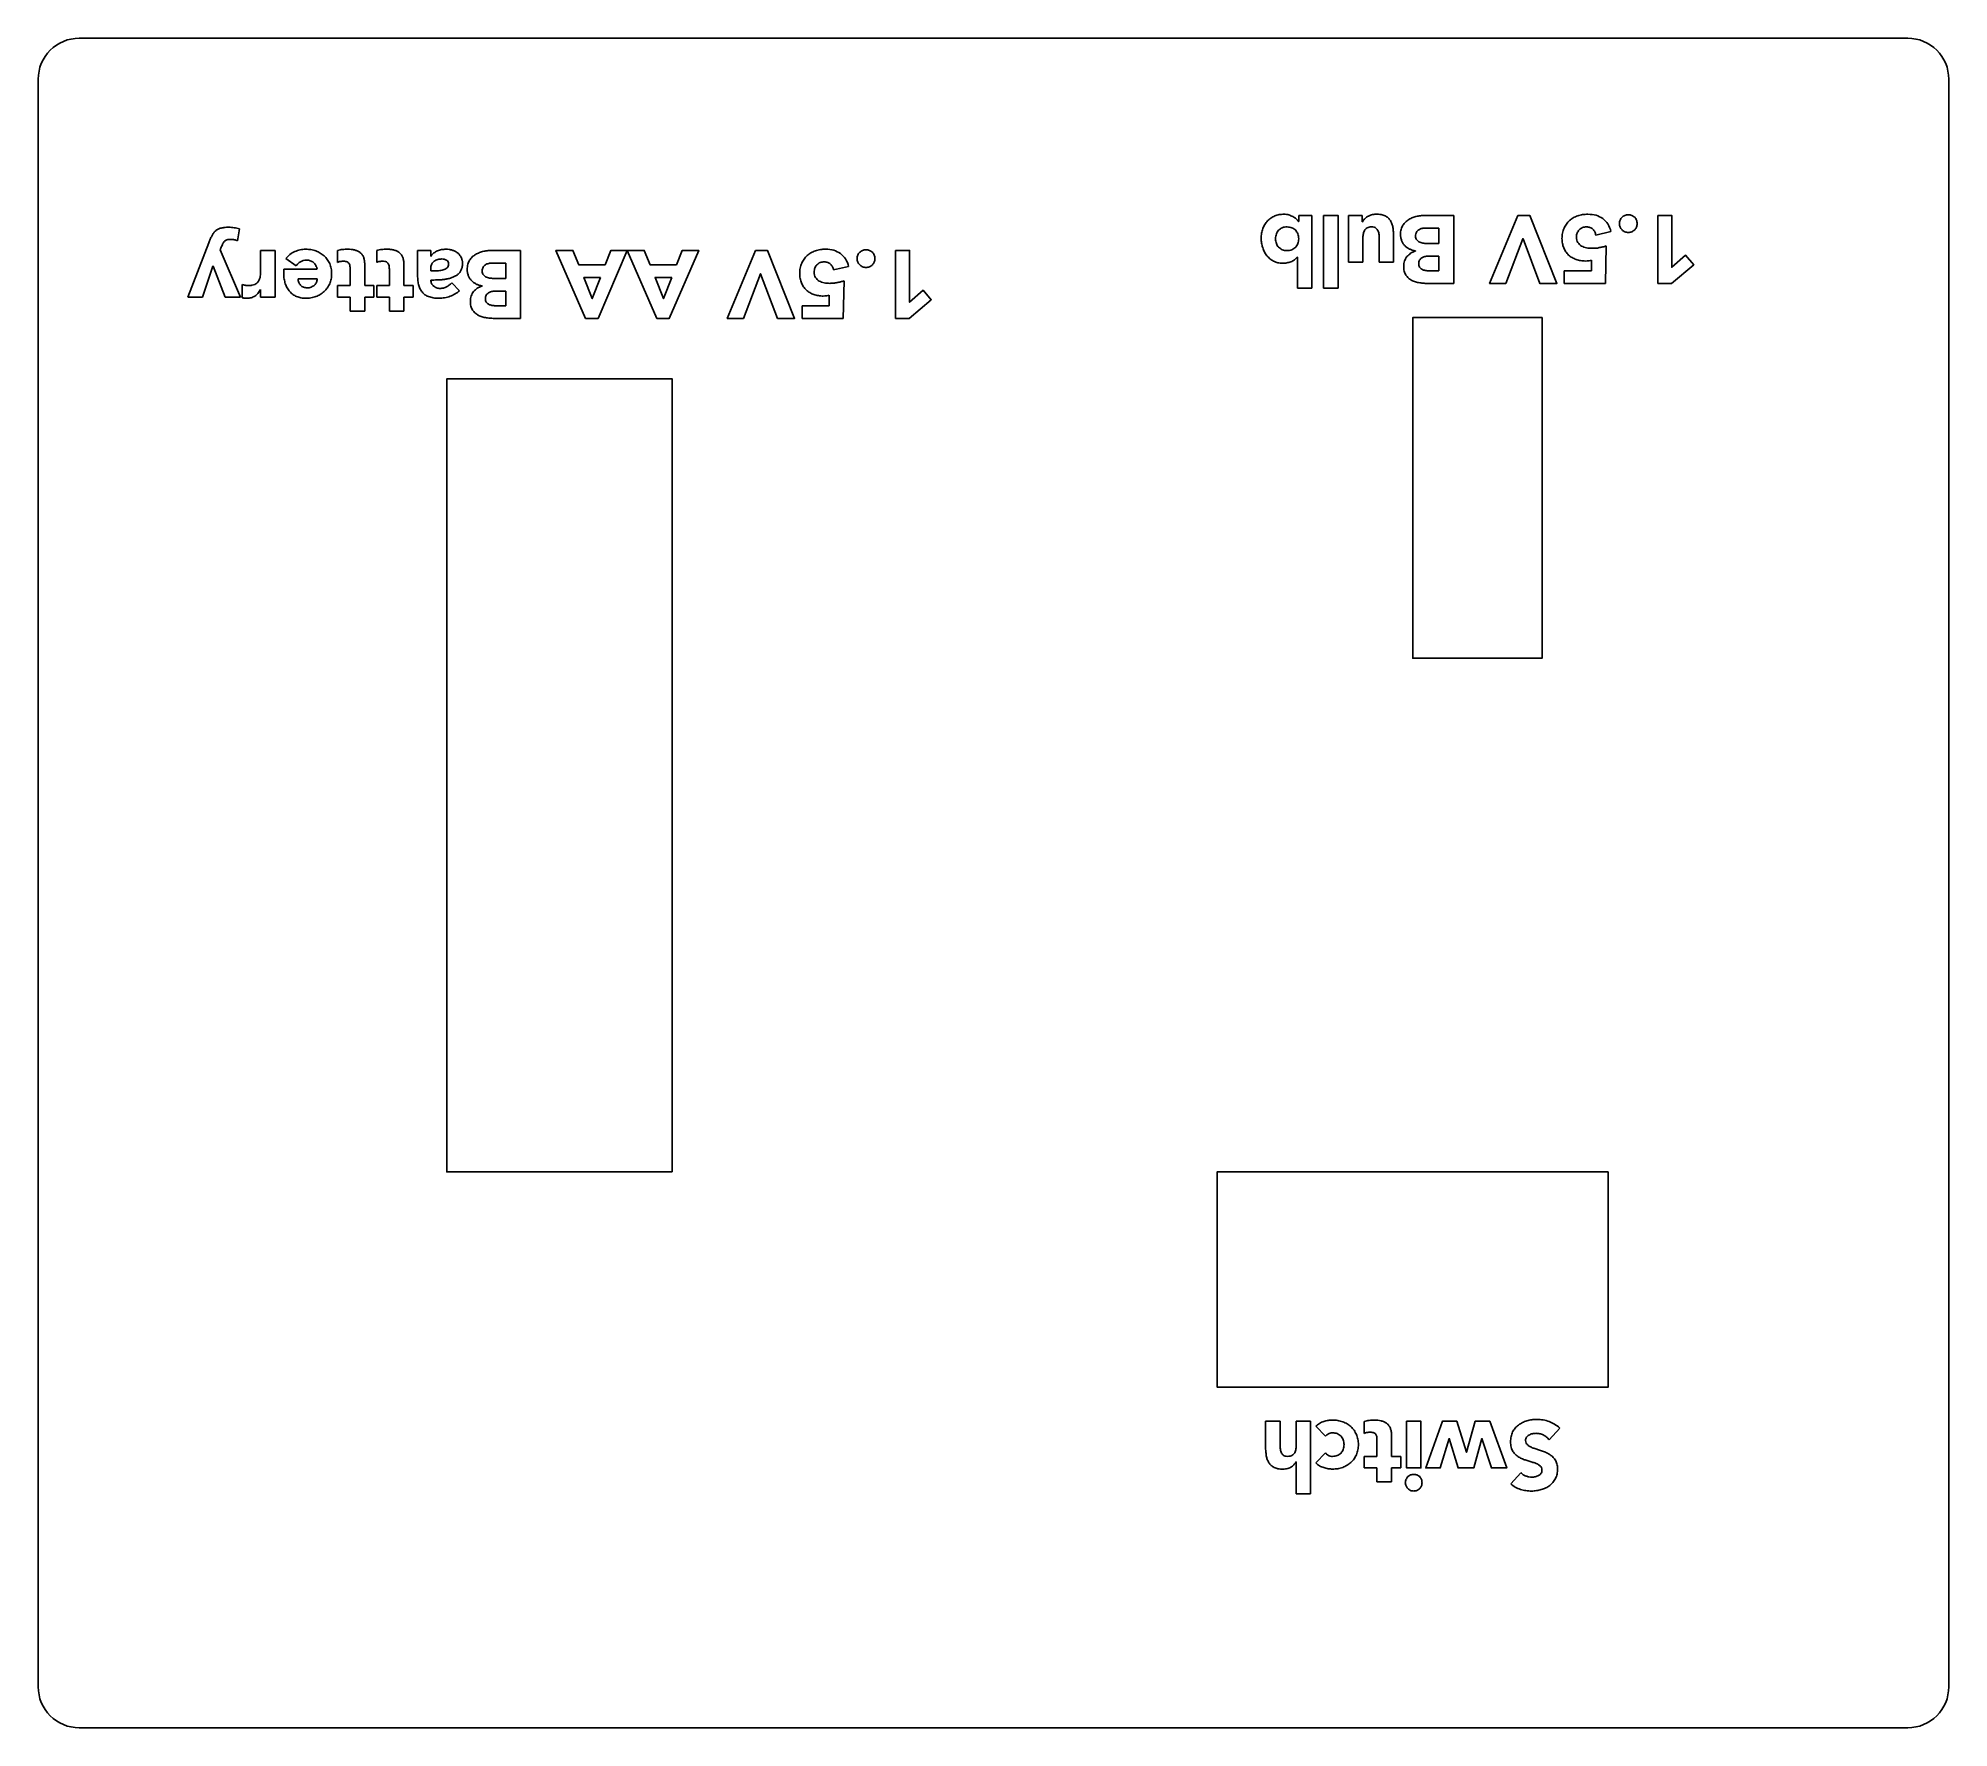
# Model space of a CAD drawing. Header units: millimetres. Extents: x -115 to 25, y -25 to 99.
import ezdxf

# ---------------------------------------------------------------- set-up
doc = ezdxf.new("R2010")
doc.units = ezdxf.units.MM
doc.layers.get('0').update_dxf_attribs({"linetype": 'CONTINUOUS'})

msp = doc.modelspace()

# ---------------------------------------------------------------- linework, layer by layer
for p, q in [((-22.73, 86), (-21.76, 86)), ((-22.73, 85.55), (-22.73, 86)), ((-21.76, 86), (-21.76, 80.66)), ((-19.07, 82.57), (-19.07, 86)), ((-19.07, 86), (-18.06, 86)), ((-18.06, 86), (-18.06, 85.53)), ((-13.37, 86), (-11.33, 86)), ((-11.33, 86), (-11.33, 81)), ((-100.49, 85), (-100.63, 84.13)), ((-22.75, 85.55), (-22.73, 85.55)), ((-18.06, 85.53), (-18.04, 85.53)), ((-18.01, 84.28), (-18.01, 82.57)), ((-16.83, 82.57), (-16.83, 84.25)), ((-15.77, 84.46), (-15.77, 82.57)), ((-12.43, 85.07), (-13.42, 85.07)), ((-12.43, 83.93), (-12.43, 85.07)), ((0.2, 84.81), (-0.91, 84.55)), ((-104.29, 80), (-102.74, 83.99)), ((-101.83, 83.66), (-101.91, 83.46)), ((-101.91, 83.46), (-100.41, 80)), ((-98.94, 83.43), (-97.88, 83.43)), ((-98.94, 82), (-98.94, 83.43)), ((-97.88, 83.43), (-97.88, 80)), ((-96.34, 82.3), (-97.08, 82.84)), ((-93.29, 82.53), (-93.29, 83.41)), ((-90.42, 82.53), (-90.42, 83.41)), ((-87.42, 83.43), (-86.44, 83.43)), ((-87.42, 81.69), (-87.42, 83.43)), ((-86.44, 83.43), (-86.44, 83)), ((-86.44, 83), (-86.43, 83)), ((-81.9, 83.43), (-79.85, 83.43)), ((-79.85, 83.43), (-79.85, 78.43)), ((-22.82, 82.94), (-22.83, 82.94)), ((-22.82, 80.66), (-22.82, 82.94)), ((-14.16, 83.37), (-14.16, 83.39)), ((-13.26, 83.93), (-12.43, 83.93)), ((-12.43, 83), (-13.23, 83)), ((-12.43, 81.93), (-12.43, 83)), ((-0.15, 83.76), (-0.2, 81)), ((-102.45, 82.27), (-103.2, 80)), ((-102.43, 82.27), (-102.45, 82.27)), ((-101.55, 80), (-102.43, 82.27)), ((-97.24, 81.72), (-97.24, 82.05)), ((-97.24, 82.05), (-94.78, 82.05)), ((-92.36, 80.85), (-92.36, 81.99)), ((-91.3, 82.48), (-91.3, 80.85)), ((-89.49, 80.85), (-89.49, 81.99)), ((-88.43, 82.48), (-88.43, 80.85)), ((-86.44, 82.16), (-86.44, 81.93)), ((-86.44, 81.93), (-86.18, 81.93)), ((-80.95, 82.5), (-81.94, 82.5)), ((-81.78, 81.36), (-80.95, 81.36)), ((-80.95, 81.36), (-80.95, 82.5)), ((-55.77, 82.24), (-56.87, 81.99)), ((-18.01, 82.57), (-19.07, 82.57)), ((-15.77, 82.57), (-16.83, 82.57)), ((-13.18, 81.93), (-12.43, 81.93)), ((-3.23, 81), (-3.23, 81.93)), ((-3.23, 81.93), (-1.24, 81.93)), ((-1.24, 81.93), (-1.22, 82.7)), ((-103.2, 80), (-104.29, 80)), ((-100.41, 80), (-101.55, 80)), ((-100.3, 79.95), (-100.3, 80.92)), ((-98.94, 80.55), (-98.96, 80.55)), ((-98.94, 80), (-98.94, 80.55)), ((-97.88, 80), (-98.94, 80)), ((-94.78, 81.33), (-96.18, 81.33)), ((-93.29, 80), (-93.29, 80.85)), ((-93.29, 80.85), (-92.36, 80.85)), ((-92.36, 80), (-93.29, 80)), ((-92.36, 78.98), (-92.36, 80)), ((-91.3, 80.85), (-90.62, 80.85)), ((-90.62, 80), (-91.3, 80)), ((-91.3, 80), (-91.3, 78.98)), ((-90.62, 80.85), (-90.62, 80)), ((-90.42, 80), (-90.42, 80.85)), ((-90.42, 80.85), (-89.49, 80.85)), ((-89.49, 80), (-90.42, 80)), ((-89.49, 78.98), (-89.49, 80)), ((-88.43, 80.85), (-87.75, 80.85)), ((-87.75, 80), (-88.43, 80)), ((-88.43, 80), (-88.43, 78.98)), ((-87.75, 80.85), (-87.75, 80)), ((-84.9, 81.05), (-84.34, 80.47)), ((-82.68, 80.81), (-82.68, 80.82)), ((-80.95, 80.43), (-81.75, 80.43)), ((-80.95, 79.37), (-80.95, 80.43)), ((-57.21, 79.37), (-57.19, 80.14)), ((-56.11, 81.19), (-56.17, 78.43)), ((-21.76, 80.66), (-22.82, 80.66)), ((-11.33, 81), (-13.19, 81)), ((-0.2, 81), (-3.23, 81)), ((-91.3, 78.98), (-92.36, 78.98)), ((-88.43, 78.98), (-89.49, 78.98)), ((-81.7, 79.37), (-80.95, 79.37)), ((-59.19, 78.43), (-59.19, 79.37)), ((-59.19, 79.37), (-57.21, 79.37)), ((-79.85, 78.43), (-81.71, 78.43)), ((-56.17, 78.43), (-59.19, 78.43)), ((-25.16, -4.39), (-25.16, -2.5)), ((-25.16, -2.5), (-24.1, -2.5)), ((-24.1, -2.5), (-24.1, -4.18)), ((-22.91, -4.21), (-22.91, -2.5)), ((-22.91, -2.5), (-21.85, -2.5)), ((-21.85, -2.5), (-21.85, -7.84)), ((-17.91, -3.4), (-17.91, -2.52)), ((-20.77, -3.61), (-21.47, -2.87)), ((-16.98, -5.08), (-16.98, -3.94)), ((-15.92, -3.45), (-15.92, -5.08)), ((-3.56, -3), (-4.35, -3.86)), ((-22.91, -5.47), (-22.93, -5.47)), ((-22.91, -7.84), (-22.91, -5.47)), ((-21.47, -5.56), (-20.77, -4.82)), ((-17.91, -5.93), (-17.91, -5.08)), ((-17.91, -5.08), (-16.98, -5.08)), ((-15.92, -5.08), (-15.24, -5.08)), ((-15.24, -5.08), (-15.24, -5.93)), ((-16.98, -5.93), (-17.91, -5.93)), ((-16.98, -6.95), (-16.98, -5.93)), ((-15.92, -6.95), (-16.98, -6.95)), ((-15.24, -5.93), (-15.92, -5.93)), ((-15.92, -5.93), (-15.92, -6.95)), ((-7.16, -7.1), (-6.41, -6.28)), ((-21.85, -7.84), (-22.91, -7.84))]:
    msp.add_line(p, q)
msp.add_lwpolyline([(22, -25, 0.414214), (25, -22), (25, 96, 0.414214), (22, 99), (-112.27, 99, 0.414214), (-115.27, 96), (-115.27, -22, 0.414214), (-112.27, -25)], format="xyb", close=True)
for points in [[(-20.9, 86), (-19.84, 86), (-19.84, 80.66), (-20.9, 80.66)], [(-6.65, 86), (-5.77, 86), (-3.77, 81), (-5.03, 81), (-6.26, 84.28), (-6.28, 84.28), (-7.53, 81), (-8.71, 81)], [(3.65, 86), (4.66, 86), (4.66, 82.19), (5.67, 83.07), (6.27, 82.38), (4.63, 81), (3.65, 81)], [(-73.64, 82.37), (-73.22, 83.43), (-70.78, 83.43), (-70.35, 82.37), (-68.41, 82.37), (-67.99, 83.43), (-66.78, 83.43), (-68.94, 78.43), (-69.85, 78.43), (-72.02, 83.42), (-74.17, 78.43), (-75.08, 78.43), (-77.26, 83.43), (-76.01, 83.43), (-75.58, 82.37)], [(-62.62, 83.43), (-61.73, 83.43), (-59.74, 78.43), (-60.99, 78.43), (-62.23, 81.71), (-62.24, 81.71), (-63.5, 78.43), (-64.68, 78.43)], [(-52.32, 83.43), (-51.3, 83.43), (-51.3, 79.62), (-50.3, 80.5), (-49.7, 79.81), (-51.33, 78.43), (-52.32, 78.43)], [(-73.99, 81.44), (-75.21, 81.44), (-74.59, 79.89)], [(-68.75, 81.44), (-69.98, 81.44), (-69.36, 79.89)], [(-4.86, 78.5), (-4.86, 53.5), (-14.36, 53.5), (-14.36, 78.5)], [(-68.72, 15.8), (-85.27, 15.8), (-85.27, 74), (-68.72, 74)], [(0, 15.8), (0, 0), (-28.72, 0), (-28.72, 15.8)], [(-14.81, -2.5), (-13.75, -2.5), (-13.75, -5.93), (-14.81, -5.93)], [(-9.77, -2.5), (-8.7, -2.5), (-7.45, -5.93), (-8.58, -5.93), (-9.28, -3.78), (-9.29, -3.78), (-9.88, -5.93), (-11.03, -5.93), (-11.67, -3.78), (-11.68, -3.78), (-12.33, -5.93), (-13.4, -5.93), (-12.18, -2.5), (-11.13, -2.5), (-10.42, -4.78), (-10.41, -4.78)]]:
    msp.add_lwpolyline(points, close=True)
for points, knots in [([(-25.37, 85.03), (-25.32, 85.13), (-25.23, 85.34), (-25.09, 85.51), (-25.02, 85.59)], [0, 0, 0, 0, 0.03371816, 0.06659358, 0.06659358, 0.06659358, 0.06659358]), ([(-25.02, 85.59), (-24.94, 85.66), (-24.78, 85.81), (-24.59, 85.91), (-24.49, 85.96)], [0, 0, 0, 0, 0.03192312, 0.06479661, 0.06479661, 0.06479661, 0.06479661]), ([(-24.49, 85.96), (-24.38, 85.99), (-24.16, 86.07), (-23.92, 86.08), (-23.8, 86.08)], [0, 0, 0, 0, 0.03419478, 0.07070364, 0.07070364, 0.07070364, 0.07070364]), ([(-23.8, 86.08), (-23.74, 86.08), (-23.62, 86.08), (-23.51, 86.05), (-23.45, 86.04)], [0, 0, 0, 0, 0.01787458, 0.03505223, 0.03505223, 0.03505223, 0.03505223]), ([(-23.45, 86.04), (-23.4, 86.02), (-23.29, 85.98), (-23.2, 85.93), (-23.15, 85.91)], [0, 0, 0, 0, 0.01669805, 0.03296492, 0.03296492, 0.03296492, 0.03296492]), ([(-23.15, 85.91), (-23.11, 85.88), (-23.02, 85.83), (-22.95, 85.77), (-22.91, 85.74)], [0, 0, 0, 0, 0.01508488, 0.02942377, 0.02942377, 0.02942377, 0.02942377]), ([(-22.91, 85.74), (-22.88, 85.71), (-22.82, 85.65), (-22.77, 85.58), (-22.75, 85.55)], [0, 0, 0, 0, 0.0132426, 0.02507311, 0.02507311, 0.02507311, 0.02507311]), ([(-18.04, 85.53), (-18.02, 85.57), (-17.98, 85.64), (-17.92, 85.7), (-17.89, 85.73)], [0, 0, 0, 0, 0.01185029, 0.02475795, 0.02475795, 0.02475795, 0.02475795]), ([(-17.89, 85.73), (-17.86, 85.76), (-17.8, 85.83), (-17.72, 85.88), (-17.68, 85.91)], [0, 0, 0, 0, 0.01335869, 0.02766385, 0.02766385, 0.02766385, 0.02766385]), ([(-17.68, 85.91), (-17.64, 85.93), (-17.54, 85.98), (-17.44, 86.02), (-17.39, 86.04)], [0, 0, 0, 0, 0.01531955, 0.03168596, 0.03168596, 0.03168596, 0.03168596]), ([(-17.39, 86.04), (-17.34, 86.05), (-17.22, 86.08), (-17.1, 86.08), (-17.04, 86.08)], [0, 0, 0, 0, 0.01734996, 0.03575307, 0.03575307, 0.03575307, 0.03575307]), ([(-17.04, 86.08), (-16.92, 86.08), (-16.69, 86.08), (-16.48, 86), (-16.38, 85.96)], [0, 0, 0, 0, 0.03666951, 0.06716075, 0.06716075, 0.06716075, 0.06716075]), ([(-16.38, 85.96), (-16.31, 85.92), (-16.15, 85.83), (-16.05, 85.69), (-15.99, 85.62)], [0, 0, 0, 0, 0.02668822, 0.05248314, 0.05248314, 0.05248314, 0.05248314]), ([(-15.99, 85.62), (-15.95, 85.54), (-15.87, 85.38), (-15.83, 85.2), (-15.81, 85.1)], [0, 0, 0, 0, 0.02637749, 0.05498189, 0.05498189, 0.05498189, 0.05498189]), ([(-15.08, 85.27), (-15.02, 85.36), (-14.9, 85.52), (-14.73, 85.64), (-14.65, 85.7)], [0, 0, 0, 0, 0.03060851, 0.06133092, 0.06133092, 0.06133092, 0.06133092]), ([(-14.65, 85.7), (-14.55, 85.75), (-14.36, 85.85), (-14.15, 85.9), (-14.04, 85.93)], [0, 0, 0, 0, 0.03182127, 0.06528889, 0.06528889, 0.06528889, 0.06528889]), ([(-14.04, 85.93), (-13.93, 85.95), (-13.71, 85.99), (-13.49, 86), (-13.37, 86)], [0, 0, 0, 0, 0.03361186, 0.06685094, 0.06685094, 0.06685094, 0.06685094]), ([(-3.25, 85.05), (-3.2, 85.16), (-3.09, 85.37), (-2.93, 85.54), (-2.85, 85.62)], [0, 0, 0, 0, 0.03508571, 0.06936625, 0.06936625, 0.06936625, 0.06936625]), ([(-2.85, 85.62), (-2.76, 85.69), (-2.58, 85.84), (-2.36, 85.92), (-2.24, 85.96)], [0, 0, 0, 0, 0.03429555, 0.07025577, 0.07025577, 0.07025577, 0.07025577]), ([(-2.24, 85.96), (-2.12, 86), (-1.88, 86.07), (-1.62, 86.08), (-1.49, 86.08)], [0, 0, 0, 0, 0.03729666, 0.07678239, 0.07678239, 0.07678239, 0.07678239]), ([(-1.49, 86.08), (-1.28, 86.07), (-0.9, 86.05), (-0.56, 85.86), (-0.4, 85.77)], [0, 0, 0, 0, 0.0602017, 0.1147648, 0.1147648, 0.1147648, 0.1147648]), ([(-0.4, 85.77), (-0.27, 85.64), (0.02, 85.38), (0.14, 85), (0.2, 84.81)], [0, 0, 0, 0, 0.0543478, 0.1150693, 0.1150693, 0.1150693, 0.1150693]), ([(0.82, 85.39), (0.82, 85.44), (0.83, 85.52), (0.86, 85.61), (0.87, 85.65)], [0, 0, 0, 0, 0.01312331, 0.0260262, 0.0260262, 0.0260262, 0.0260262]), ([(0.87, 85.65), (0.89, 85.69), (0.92, 85.76), (0.98, 85.83), (1.01, 85.86)], [0, 0, 0, 0, 0.012795, 0.02558995, 0.02558995, 0.02558995, 0.02558995]), ([(1.01, 85.86), (1.04, 85.89), (1.1, 85.94), (1.18, 85.98), (1.22, 85.99)], [0, 0, 0, 0, 0.01204973, 0.02460612, 0.02460612, 0.02460612, 0.02460612]), ([(1.22, 85.99), (1.26, 86.01), (1.34, 86.04), (1.43, 86.04), (1.47, 86.04)], [0, 0, 0, 0, 0.0129029, 0.0260262, 0.0260262, 0.0260262, 0.0260262]), ([(1.47, 86.04), (1.51, 86.04), (1.6, 86.04), (1.68, 86.01), (1.72, 85.99)], [0, 0, 0, 0, 0.01312331, 0.02602624, 0.02602624, 0.02602624, 0.02602624]), ([(1.72, 85.99), (1.76, 85.98), (1.84, 85.94), (1.9, 85.89), (1.94, 85.86)], [0, 0, 0, 0, 0.01271307, 0.02517856, 0.02517856, 0.02517856, 0.02517856]), ([(1.94, 85.86), (1.96, 85.83), (2.02, 85.76), (2.05, 85.69), (2.07, 85.65)], [0, 0, 0, 0, 0.01246554, 0.02517861, 0.02517861, 0.02517861, 0.02517861]), ([(2.07, 85.65), (2.09, 85.61), (2.11, 85.52), (2.12, 85.44), (2.12, 85.39)], [0, 0, 0, 0, 0.01290295, 0.02602619, 0.02602619, 0.02602619, 0.02602619]), ([(-102.74, 83.99), (-102.7, 84.08), (-102.64, 84.24), (-102.57, 84.4), (-102.53, 84.48)], [0, 0, 0, 0, 0.02796593, 0.05286546, 0.05286546, 0.05286546, 0.05286546]), ([(-102.53, 84.48), (-102.5, 84.55), (-102.43, 84.68), (-102.33, 84.78), (-102.28, 84.83)], [0, 0, 0, 0, 0.02246923, 0.04372881, 0.04372881, 0.04372881, 0.04372881]), ([(-102.28, 84.83), (-102.22, 84.88), (-102.11, 84.98), (-101.97, 85.02), (-101.9, 85.05)], [0, 0, 0, 0, 0.02129287, 0.04431325, 0.04431325, 0.04431325, 0.04431325]), ([(-101.9, 85.05), (-101.81, 85.07), (-101.61, 85.12), (-101.4, 85.13), (-101.28, 85.13)], [0, 0, 0, 0, 0.027634, 0.06211638, 0.06211638, 0.06211638, 0.06211638]), ([(-101.42, 84.2), (-101.45, 84.18), (-101.52, 84.16), (-101.57, 84.11), (-101.6, 84.08)], [0, 0, 0, 0, 0.01122233, 0.02175651, 0.02175651, 0.02175651, 0.02175651]), ([(-101.13, 84.24), (-101.18, 84.24), (-101.28, 84.24), (-101.37, 84.21), (-101.42, 84.2)], [0, 0, 0, 0, 0.01610143, 0.02937543, 0.02937543, 0.02937543, 0.02937543]), ([(-101.28, 85.13), (-101.15, 85.12), (-100.88, 85.11), (-100.62, 85.04), (-100.49, 85)], [0, 0, 0, 0, 0.04037985, 0.08037499, 0.08037499, 0.08037499, 0.08037499]), ([(-100.63, 84.13), (-100.71, 84.16), (-100.87, 84.22), (-101.04, 84.23), (-101.13, 84.24)], [0, 0, 0, 0, 0.02562664, 0.05083679, 0.05083679, 0.05083679, 0.05083679]), ([(-25.49, 84.31), (-25.48, 84.44), (-25.47, 84.68), (-25.4, 84.91), (-25.37, 85.03)], [0, 0, 0, 0, 0.03737356, 0.07261798, 0.07261798, 0.07261798, 0.07261798]), ([(-25.37, 83.63), (-25.41, 83.74), (-25.47, 83.96), (-25.48, 84.19), (-25.49, 84.31)], [0, 0, 0, 0, 0.03442791, 0.06967548, 0.06967548, 0.06967548, 0.06967548]), ([(-24.2, 84.91), (-24.27, 84.82), (-24.4, 84.64), (-24.42, 84.41), (-24.43, 84.28)], [0, 0, 0, 0, 0.03249018, 0.06807571, 0.06807571, 0.06807571, 0.06807571]), ([(-24.43, 84.28), (-24.42, 84.16), (-24.4, 83.93), (-24.27, 83.74), (-24.2, 83.66)], [0, 0, 0, 0, 0.0355855, 0.06807561, 0.06807561, 0.06807561, 0.06807561]), ([(-23.58, 85.15), (-23.7, 85.15), (-23.94, 85.13), (-24.12, 84.98), (-24.2, 84.91)], [0, 0, 0, 0, 0.03616551, 0.06819139, 0.06819139, 0.06819139, 0.06819139]), ([(-22.95, 84.91), (-23.04, 84.98), (-23.22, 85.13), (-23.45, 85.14), (-23.58, 85.15)], [0, 0, 0, 0, 0.03246517, 0.06880489, 0.06880489, 0.06880489, 0.06880489]), ([(-22.73, 84.28), (-22.74, 84.4), (-22.75, 84.64), (-22.89, 84.82), (-22.95, 84.91)], [0, 0, 0, 0, 0.03555794, 0.06777505, 0.06777505, 0.06777505, 0.06777505]), ([(-22.95, 83.66), (-22.89, 83.74), (-22.75, 83.93), (-22.74, 84.16), (-22.73, 84.28)], [0, 0, 0, 0, 0.03221716, 0.06777504, 0.06777504, 0.06777504, 0.06777504]), ([(-17.99, 84.6), (-18, 84.55), (-18.01, 84.44), (-18.01, 84.33), (-18.01, 84.28)], [0, 0, 0, 0, 0.01596908, 0.03257355, 0.03257355, 0.03257355, 0.03257355]), ([(-17.9, 84.88), (-17.92, 84.84), (-17.97, 84.75), (-17.98, 84.65), (-17.99, 84.6)], [0, 0, 0, 0, 0.01462845, 0.02983357, 0.02983357, 0.02983357, 0.02983357]), ([(-17.71, 85.08), (-17.75, 85.05), (-17.83, 85), (-17.88, 84.92), (-17.9, 84.88)], [0, 0, 0, 0, 0.01420013, 0.02772584, 0.02772584, 0.02772584, 0.02772584]), ([(-17.38, 85.15), (-17.44, 85.15), (-17.56, 85.15), (-17.66, 85.1), (-17.71, 85.08)], [0, 0, 0, 0, 0.01862212, 0.03420388, 0.03420388, 0.03420388, 0.03420388]), ([(-17.06, 85.07), (-17.1, 85.09), (-17.2, 85.15), (-17.32, 85.15), (-17.38, 85.15)], [0, 0, 0, 0, 0.01500709, 0.03331498, 0.03331498, 0.03331498, 0.03331498]), ([(-16.9, 84.85), (-16.92, 84.89), (-16.96, 84.97), (-17.03, 85.04), (-17.06, 85.07)], [0, 0, 0, 0, 0.01399359, 0.02747877, 0.02747877, 0.02747877, 0.02747877]), ([(-16.83, 84.56), (-16.84, 84.61), (-16.85, 84.71), (-16.88, 84.8), (-16.9, 84.85)], [0, 0, 0, 0, 0.01518153, 0.02970836, 0.02970836, 0.02970836, 0.02970836]), ([(-16.83, 84.25), (-16.83, 84.3), (-16.83, 84.4), (-16.83, 84.51), (-16.83, 84.56)], [0, 0, 0, 0, 0.01518465, 0.0310833, 0.0310833, 0.0310833, 0.0310833]), ([(-15.81, 85.1), (-15.8, 85), (-15.77, 84.79), (-15.77, 84.57), (-15.77, 84.46)], [0, 0, 0, 0, 0.0310599, 0.06444537, 0.06444537, 0.06444537, 0.06444537]), ([(-15.25, 84.61), (-15.25, 84.73), (-15.24, 84.97), (-15.13, 85.17), (-15.08, 85.27)], [0, 0, 0, 0, 0.03661605, 0.06921107, 0.06921107, 0.06921107, 0.06921107]), ([(-15.17, 84.16), (-15.2, 84.23), (-15.24, 84.38), (-15.25, 84.53), (-15.25, 84.61)], [0, 0, 0, 0, 0.02265467, 0.04604051, 0.04604051, 0.04604051, 0.04604051]), ([(-14.08, 84.76), (-14.1, 84.72), (-14.14, 84.63), (-14.15, 84.53), (-14.15, 84.48)], [0, 0, 0, 0, 0.01360835, 0.02871886, 0.02871886, 0.02871886, 0.02871886]), ([(-14.15, 84.48), (-14.15, 84.43), (-14.14, 84.32), (-14.09, 84.24), (-14.06, 84.2)], [0, 0, 0, 0, 0.01605474, 0.03020218, 0.03020218, 0.03020218, 0.03020218]), ([(-13.91, 84.94), (-13.94, 84.92), (-14.01, 84.86), (-14.06, 84.79), (-14.08, 84.76)], [0, 0, 0, 0, 0.01252408, 0.02516714, 0.02516714, 0.02516714, 0.02516714]), ([(-14.06, 84.2), (-14.03, 84.16), (-13.97, 84.09), (-13.88, 84.05), (-13.84, 84.03)], [0, 0, 0, 0, 0.01385794, 0.02793916, 0.02793916, 0.02793916, 0.02793916]), ([(-13.67, 85.04), (-13.71, 85.03), (-13.8, 85.01), (-13.87, 84.96), (-13.91, 84.94)], [0, 0, 0, 0, 0.01329218, 0.0260871, 0.0260871, 0.0260871, 0.0260871]), ([(-13.42, 85.07), (-13.46, 85.07), (-13.54, 85.06), (-13.63, 85.05), (-13.67, 85.04)], [0, 0, 0, 0, 0.0127316, 0.02561871, 0.02561871, 0.02561871, 0.02561871]), ([(-3.4, 84.3), (-3.39, 84.43), (-3.38, 84.69), (-3.29, 84.94), (-3.25, 85.05)], [0, 0, 0, 0, 0.04024882, 0.07743844, 0.07743844, 0.07743844, 0.07743844]), ([(-3.27, 83.61), (-3.31, 83.72), (-3.38, 83.94), (-3.39, 84.18), (-3.4, 84.3)], [0, 0, 0, 0, 0.03368663, 0.07001938, 0.07001938, 0.07001938, 0.07001938]), ([(-2.13, 84.94), (-2.19, 84.86), (-2.31, 84.71), (-2.33, 84.51), (-2.34, 84.4)], [0, 0, 0, 0, 0.028504, 0.05860368, 0.05860368, 0.05860368, 0.05860368]), ([(-2.34, 84.4), (-2.33, 84.33), (-2.33, 84.19), (-2.26, 84.06), (-2.23, 84)], [0, 0, 0, 0, 0.02257817, 0.04209994, 0.04209994, 0.04209994, 0.04209994]), ([(-1.59, 85.15), (-1.7, 85.15), (-1.9, 85.13), (-2.06, 85), (-2.13, 84.94)], [0, 0, 0, 0, 0.03082571, 0.05903231, 0.05903231, 0.05903231, 0.05903231]), ([(-1.14, 84.99), (-1.2, 85.04), (-1.34, 85.14), (-1.51, 85.15), (-1.59, 85.15)], [0, 0, 0, 0, 0.0239814, 0.04955303, 0.04955303, 0.04955303, 0.04955303]), ([(-0.91, 84.55), (-0.93, 84.64), (-0.97, 84.8), (-1.08, 84.93), (-1.14, 84.99)], [0, 0, 0, 0, 0.02557289, 0.05000882, 0.05000882, 0.05000882, 0.05000882]), ([(0.87, 85.14), (0.86, 85.18), (0.83, 85.26), (0.82, 85.35), (0.82, 85.39)], [0, 0, 0, 0, 0.01290295, 0.02602626, 0.02602626, 0.02602626, 0.02602626]), ([(1.01, 84.93), (0.98, 84.96), (0.92, 85.02), (0.89, 85.1), (0.87, 85.14)], [0, 0, 0, 0, 0.01239021, 0.02502954, 0.02502954, 0.02502954, 0.02502954]), ([(1.22, 84.79), (1.18, 84.81), (1.1, 84.85), (1.04, 84.9), (1.01, 84.93)], [0, 0, 0, 0, 0.01263933, 0.02502954, 0.02502954, 0.02502954, 0.02502954]), ([(1.47, 84.74), (1.43, 84.74), (1.34, 84.75), (1.26, 84.78), (1.22, 84.79)], [0, 0, 0, 0, 0.01312324, 0.02602619, 0.02602619, 0.02602619, 0.02602619]), ([(1.72, 84.79), (1.68, 84.78), (1.6, 84.75), (1.51, 84.74), (1.47, 84.74)], [0, 0, 0, 0, 0.01290294, 0.02602624, 0.02602624, 0.02602624, 0.02602624]), ([(1.94, 84.93), (1.9, 84.9), (1.84, 84.85), (1.76, 84.81), (1.72, 84.79)], [0, 0, 0, 0, 0.01279496, 0.0255899, 0.0255899, 0.0255899, 0.0255899]), ([(2.07, 85.14), (2.05, 85.1), (2.02, 85.03), (1.96, 84.96), (1.94, 84.93)], [0, 0, 0, 0, 0.01255641, 0.02460613, 0.02460613, 0.02460613, 0.02460613]), ([(2.12, 85.39), (2.12, 85.35), (2.11, 85.26), (2.09, 85.18), (2.07, 85.14)], [0, 0, 0, 0, 0.0131233, 0.02602625, 0.02602625, 0.02602625, 0.02602625]), ([(-101.73, 83.91), (-101.74, 83.87), (-101.78, 83.79), (-101.81, 83.7), (-101.83, 83.66)], [0, 0, 0, 0, 0.01256649, 0.02689455, 0.02689455, 0.02689455, 0.02689455]), ([(-101.6, 84.08), (-101.62, 84.06), (-101.68, 84.01), (-101.71, 83.94), (-101.73, 83.91)], [0, 0, 0, 0, 0.01062983, 0.02186416, 0.02186416, 0.02186416, 0.02186416]), ([(-97.08, 82.84), (-96.99, 82.94), (-96.81, 83.15), (-96.56, 83.28), (-96.44, 83.34)], [0, 0, 0, 0, 0.04069843, 0.08211966, 0.08211966, 0.08211966, 0.08211966]), ([(-96.44, 83.34), (-96.31, 83.39), (-96.05, 83.5), (-95.77, 83.51), (-95.63, 83.52)], [0, 0, 0, 0, 0.04170583, 0.08290327, 0.08290327, 0.08290327, 0.08290327]), ([(-95.63, 83.52), (-95.5, 83.51), (-95.25, 83.5), (-95, 83.43), (-94.88, 83.39)], [0, 0, 0, 0, 0.03861937, 0.07621847, 0.07621847, 0.07621847, 0.07621847]), ([(-94.88, 83.39), (-94.77, 83.34), (-94.55, 83.25), (-94.37, 83.1), (-94.28, 83.03)], [0, 0, 0, 0, 0.03593426, 0.07092995, 0.07092995, 0.07092995, 0.07092995]), ([(-94.28, 83.03), (-94.2, 82.95), (-94.03, 82.78), (-93.93, 82.57), (-93.87, 82.46)], [0, 0, 0, 0, 0.03479602, 0.07029435, 0.07029435, 0.07029435, 0.07029435]), ([(-93.29, 83.41), (-93.23, 83.43), (-93.11, 83.47), (-92.99, 83.49), (-92.93, 83.5)], [0, 0, 0, 0, 0.018771, 0.03775379, 0.03775379, 0.03775379, 0.03775379]), ([(-92.93, 83.5), (-92.86, 83.5), (-92.74, 83.52), (-92.61, 83.52), (-92.55, 83.52)], [0, 0, 0, 0, 0.01895804, 0.03750408, 0.03750408, 0.03750408, 0.03750408]), ([(-92.55, 83.52), (-92.47, 83.52), (-92.3, 83.51), (-92.14, 83.48), (-92.06, 83.46)], [0, 0, 0, 0, 0.02581505, 0.04984979, 0.04984979, 0.04984979, 0.04984979]), ([(-92.06, 83.46), (-91.99, 83.44), (-91.85, 83.4), (-91.72, 83.32), (-91.66, 83.29)], [0, 0, 0, 0, 0.02238931, 0.0434994, 0.0434994, 0.0434994, 0.0434994]), ([(-91.66, 83.29), (-91.61, 83.24), (-91.5, 83.15), (-91.43, 83.02), (-91.39, 82.96)], [0, 0, 0, 0, 0.02097974, 0.04242933, 0.04242933, 0.04242933, 0.04242933]), ([(-91.39, 82.96), (-91.37, 82.89), (-91.31, 82.73), (-91.31, 82.57), (-91.3, 82.48)], [0, 0, 0, 0, 0.02294982, 0.04918041, 0.04918041, 0.04918041, 0.04918041]), ([(-90.42, 83.41), (-90.36, 83.43), (-90.24, 83.47), (-90.12, 83.49), (-90.05, 83.5)], [0, 0, 0, 0, 0.018771, 0.03775379, 0.03775379, 0.03775379, 0.03775379]), ([(-90.05, 83.5), (-89.99, 83.5), (-89.87, 83.52), (-89.74, 83.52), (-89.68, 83.52)], [0, 0, 0, 0, 0.01895804, 0.03750408, 0.03750408, 0.03750408, 0.03750408]), ([(-89.68, 83.52), (-89.59, 83.52), (-89.43, 83.51), (-89.26, 83.48), (-89.18, 83.46)], [0, 0, 0, 0, 0.02581553, 0.0498498, 0.0498498, 0.0498498, 0.0498498]), ([(-89.18, 83.46), (-89.11, 83.44), (-88.97, 83.4), (-88.85, 83.32), (-88.79, 83.29)], [0, 0, 0, 0, 0.02238931, 0.04349981, 0.04349981, 0.04349981, 0.04349981]), ([(-88.79, 83.29), (-88.74, 83.24), (-88.63, 83.15), (-88.56, 83.02), (-88.52, 82.96)], [0, 0, 0, 0, 0.02097939, 0.04242899, 0.04242899, 0.04242899, 0.04242899]), ([(-88.52, 82.96), (-88.49, 82.89), (-88.44, 82.73), (-88.43, 82.57), (-88.43, 82.48)], [0, 0, 0, 0, 0.02294982, 0.04918041, 0.04918041, 0.04918041, 0.04918041]), ([(-86.43, 83), (-86.37, 83.09), (-86.24, 83.26), (-86.05, 83.35), (-85.96, 83.4)], [0, 0, 0, 0, 0.0314073, 0.06244297, 0.06244297, 0.06244297, 0.06244297]), ([(-85.96, 83.4), (-85.86, 83.43), (-85.66, 83.5), (-85.45, 83.51), (-85.34, 83.52)], [0, 0, 0, 0, 0.03116663, 0.06291194, 0.06291194, 0.06291194, 0.06291194]), ([(-85.64, 82.8), (-85.69, 82.8), (-85.79, 82.79), (-85.89, 82.77), (-85.94, 82.76)], [0, 0, 0, 0, 0.01522083, 0.03004279, 0.03004279, 0.03004279, 0.03004279]), ([(-85.3, 82.71), (-85.35, 82.73), (-85.46, 82.79), (-85.58, 82.79), (-85.64, 82.8)], [0, 0, 0, 0, 0.01796798, 0.03542159, 0.03542159, 0.03542159, 0.03542159]), ([(-85.34, 83.52), (-85.26, 83.52), (-85.11, 83.51), (-84.95, 83.47), (-84.88, 83.45)], [0, 0, 0, 0, 0.02372382, 0.04727914, 0.04727914, 0.04727914, 0.04727914]), ([(-84.88, 83.45), (-84.81, 83.42), (-84.67, 83.38), (-84.55, 83.29), (-84.49, 83.25)], [0, 0, 0, 0, 0.02219601, 0.04379415, 0.04379415, 0.04379415, 0.04379415]), ([(-84.49, 83.25), (-84.43, 83.2), (-84.33, 83.11), (-84.26, 82.98), (-84.22, 82.92)], [0, 0, 0, 0, 0.02134842, 0.04294655, 0.04294655, 0.04294655, 0.04294655]), ([(-84.22, 82.92), (-84.19, 82.85), (-84.13, 82.7), (-84.12, 82.54), (-84.12, 82.46)], [0, 0, 0, 0, 0.02261339, 0.04727844, 0.04727844, 0.04727844, 0.04727844]), ([(-83.61, 82.71), (-83.54, 82.79), (-83.42, 82.96), (-83.25, 83.07), (-83.17, 83.13)], [0, 0, 0, 0, 0.03060832, 0.06133072, 0.06133072, 0.06133072, 0.06133072]), ([(-83.17, 83.13), (-83.07, 83.18), (-82.88, 83.28), (-82.67, 83.34), (-82.56, 83.36)], [0, 0, 0, 0, 0.03182132, 0.06528889, 0.06528889, 0.06528889, 0.06528889]), ([(-82.56, 83.36), (-82.45, 83.38), (-82.23, 83.42), (-82.01, 83.43), (-81.9, 83.43)], [0, 0, 0, 0, 0.03361212, 0.0668512, 0.0668512, 0.0668512, 0.0668512]), ([(-59.21, 82.49), (-59.16, 82.59), (-59.06, 82.8), (-58.9, 82.97), (-58.82, 83.05)], [0, 0, 0, 0, 0.03508576, 0.06936621, 0.06936621, 0.06936621, 0.06936621]), ([(-58.82, 83.05), (-58.73, 83.12), (-58.54, 83.27), (-58.32, 83.35), (-58.21, 83.4)], [0, 0, 0, 0, 0.03429554, 0.07025581, 0.07025581, 0.07025581, 0.07025581]), ([(-58.21, 83.4), (-58.09, 83.43), (-57.84, 83.51), (-57.59, 83.51), (-57.45, 83.52)], [0, 0, 0, 0, 0.03729672, 0.07678239, 0.07678239, 0.07678239, 0.07678239]), ([(-57.45, 83.52), (-57.25, 83.51), (-56.86, 83.49), (-56.53, 83.29), (-56.37, 83.2)], [0, 0, 0, 0, 0.0602017, 0.1147648, 0.1147648, 0.1147648, 0.1147648]), ([(-56.37, 83.2), (-56.23, 83.08), (-55.94, 82.81), (-55.83, 82.44), (-55.77, 82.24)], [0, 0, 0, 0, 0.0543478, 0.1150693, 0.1150693, 0.1150693, 0.1150693]), ([(-55.14, 82.83), (-55.14, 82.87), (-55.14, 82.96), (-55.11, 83.04), (-55.1, 83.08)], [0, 0, 0, 0, 0.01312331, 0.02602626, 0.02602626, 0.02602626, 0.02602626]), ([(-55.1, 82.57), (-55.11, 82.61), (-55.14, 82.69), (-55.14, 82.78), (-55.14, 82.83)], [0, 0, 0, 0, 0.01290295, 0.02602614, 0.02602614, 0.02602614, 0.02602614]), ([(-55.1, 83.08), (-55.08, 83.12), (-55.04, 83.2), (-54.98, 83.26), (-54.95, 83.29)], [0, 0, 0, 0, 0.012795, 0.02558995, 0.02558995, 0.02558995, 0.02558995]), ([(-54.95, 83.29), (-54.92, 83.32), (-54.86, 83.37), (-54.79, 83.41), (-54.75, 83.43)], [0, 0, 0, 0, 0.01204977, 0.02460613, 0.02460613, 0.02460613, 0.02460613]), ([(-54.75, 83.43), (-54.71, 83.44), (-54.63, 83.47), (-54.54, 83.47), (-54.5, 83.48)], [0, 0, 0, 0, 0.0129029, 0.0260262, 0.0260262, 0.0260262, 0.0260262]), ([(-54.5, 83.48), (-54.45, 83.47), (-54.36, 83.47), (-54.28, 83.44), (-54.24, 83.43)], [0, 0, 0, 0, 0.0131233, 0.02602625, 0.02602625, 0.02602625, 0.02602625]), ([(-54.24, 83.43), (-54.2, 83.41), (-54.13, 83.37), (-54.06, 83.32), (-54.03, 83.29)], [0, 0, 0, 0, 0.01271307, 0.02517856, 0.02517856, 0.02517856, 0.02517856]), ([(-54.03, 83.29), (-54, 83.26), (-53.95, 83.2), (-53.91, 83.12), (-53.89, 83.08)], [0, 0, 0, 0, 0.01246549, 0.02517861, 0.02517861, 0.02517861, 0.02517861]), ([(-53.89, 83.08), (-53.88, 83.04), (-53.85, 82.96), (-53.85, 82.87), (-53.85, 82.83)], [0, 0, 0, 0, 0.01290295, 0.02602625, 0.02602625, 0.02602625, 0.02602625]), ([(-53.85, 82.83), (-53.85, 82.78), (-53.85, 82.69), (-53.88, 82.61), (-53.89, 82.57)], [0, 0, 0, 0, 0.0131233, 0.02602614, 0.02602614, 0.02602614, 0.02602614]), ([(-25.06, 83.04), (-25.13, 83.13), (-25.26, 83.31), (-25.33, 83.52), (-25.37, 83.63)], [0, 0, 0, 0, 0.03275974, 0.06663087, 0.06663087, 0.06663087, 0.06663087]), ([(-24.57, 82.64), (-24.67, 82.69), (-24.85, 82.8), (-24.99, 82.96), (-25.06, 83.04)], [0, 0, 0, 0, 0.03187868, 0.06359239, 0.06359239, 0.06359239, 0.06359239]), ([(-24.2, 83.66), (-24.12, 83.59), (-23.94, 83.44), (-23.7, 83.42), (-23.58, 83.42)], [0, 0, 0, 0, 0.03202608, 0.06819135, 0.06819135, 0.06819135, 0.06819135]), ([(-23.58, 83.42), (-23.45, 83.42), (-23.22, 83.44), (-23.04, 83.59), (-22.95, 83.66)], [0, 0, 0, 0, 0.03633974, 0.06880487, 0.06880487, 0.06880487, 0.06880487]), ([(-22.83, 82.94), (-22.9, 82.86), (-23.02, 82.71), (-23.21, 82.63), (-23.3, 82.59)], [0, 0, 0, 0, 0.02958798, 0.05873006, 0.05873006, 0.05873006, 0.05873006]), ([(-14.95, 83.79), (-15, 83.84), (-15.09, 83.95), (-15.15, 84.09), (-15.17, 84.16)], [0, 0, 0, 0, 0.02140022, 0.04335265, 0.04335265, 0.04335265, 0.04335265]), ([(-15.02, 82.27), (-15.01, 82.4), (-14.99, 82.66), (-14.85, 82.87), (-14.78, 82.98)], [0, 0, 0, 0, 0.03930291, 0.0758302, 0.0758302, 0.0758302, 0.0758302]), ([(-14.6, 83.53), (-14.67, 83.56), (-14.8, 83.63), (-14.9, 83.74), (-14.95, 83.79)], [0, 0, 0, 0, 0.02210366, 0.04358957, 0.04358957, 0.04358957, 0.04358957]), ([(-14.78, 82.98), (-14.69, 83.06), (-14.52, 83.24), (-14.28, 83.33), (-14.16, 83.37)], [0, 0, 0, 0, 0.03604122, 0.07444072, 0.07444072, 0.07444072, 0.07444072]), ([(-14.16, 83.39), (-14.24, 83.4), (-14.39, 83.43), (-14.53, 83.5), (-14.6, 83.53)], [0, 0, 0, 0, 0.02407155, 0.04686069, 0.04686069, 0.04686069, 0.04686069]), ([(-13.7, 82.88), (-13.73, 82.86), (-13.79, 82.81), (-13.83, 82.74), (-13.85, 82.71)], [0, 0, 0, 0, 0.01152901, 0.02318683, 0.02318683, 0.02318683, 0.02318683]), ([(-13.84, 84.03), (-13.79, 84.01), (-13.7, 83.98), (-13.6, 83.96), (-13.55, 83.95)], [0, 0, 0, 0, 0.01473984, 0.03004406, 0.03004406, 0.03004406, 0.03004406]), ([(-13.47, 82.97), (-13.51, 82.96), (-13.59, 82.94), (-13.66, 82.9), (-13.7, 82.88)], [0, 0, 0, 0, 0.01256504, 0.02448857, 0.02448857, 0.02448857, 0.02448857]), ([(-13.55, 83.95), (-13.5, 83.95), (-13.4, 83.93), (-13.31, 83.93), (-13.26, 83.93)], [0, 0, 0, 0, 0.0150909, 0.02904892, 0.02904892, 0.02904892, 0.02904892]), ([(-13.23, 83), (-13.27, 83), (-13.35, 83), (-13.43, 82.98), (-13.47, 82.97)], [0, 0, 0, 0, 0.01255521, 0.02492031, 0.02492031, 0.02492031, 0.02492031]), ([(-2.91, 83.09), (-2.98, 83.17), (-3.13, 83.32), (-3.22, 83.51), (-3.27, 83.61)], [0, 0, 0, 0, 0.03140713, 0.06387241, 0.06387241, 0.06387241, 0.06387241]), ([(-2.36, 82.76), (-2.47, 82.8), (-2.66, 82.88), (-2.83, 83.02), (-2.91, 83.09)], [0, 0, 0, 0, 0.03261702, 0.06408225, 0.06408225, 0.06408225, 0.06408225]), ([(-2.23, 84), (-2.19, 83.95), (-2.12, 83.85), (-2.02, 83.78), (-1.96, 83.75)], [0, 0, 0, 0, 0.01858432, 0.03730231, 0.03730231, 0.03730231, 0.03730231]), ([(-1.96, 83.75), (-1.91, 83.72), (-1.79, 83.65), (-1.66, 83.63), (-1.59, 83.61)], [0, 0, 0, 0, 0.01918922, 0.03927372, 0.03927372, 0.03927372, 0.03927372]), ([(-1.59, 83.61), (-1.53, 83.6), (-1.39, 83.58), (-1.25, 83.58), (-1.18, 83.58)], [0, 0, 0, 0, 0.02065073, 0.04114996, 0.04114996, 0.04114996, 0.04114996]), ([(-1.18, 83.58), (-1.1, 83.58), (-0.92, 83.58), (-0.74, 83.61), (-0.66, 83.63)], [0, 0, 0, 0, 0.02633552, 0.05325171, 0.05325171, 0.05325171, 0.05325171]), ([(-0.66, 83.63), (-0.57, 83.65), (-0.4, 83.68), (-0.23, 83.73), (-0.15, 83.76)], [0, 0, 0, 0, 0.02642704, 0.05262197, 0.05262197, 0.05262197, 0.05262197]), ([(-99.09, 81.17), (-99.06, 81.23), (-99, 81.34), (-98.98, 81.47), (-98.97, 81.53)], [0, 0, 0, 0, 0.01808944, 0.03817771, 0.03817771, 0.03817771, 0.03817771]), ([(-98.97, 81.53), (-98.96, 81.61), (-98.95, 81.76), (-98.95, 81.92), (-98.94, 82)], [0, 0, 0, 0, 0.02234642, 0.04672106, 0.04672106, 0.04672106, 0.04672106]), ([(-97.13, 80.98), (-97.16, 81.09), (-97.23, 81.33), (-97.24, 81.59), (-97.24, 81.72)], [0, 0, 0, 0, 0.03614175, 0.0752622, 0.0752622, 0.0752622, 0.0752622]), ([(-96.02, 82.6), (-96.08, 82.56), (-96.2, 82.47), (-96.29, 82.35), (-96.34, 82.3)], [0, 0, 0, 0, 0.0218658, 0.04413842, 0.04413842, 0.04413842, 0.04413842]), ([(-95.58, 82.71), (-95.66, 82.71), (-95.82, 82.7), (-95.96, 82.63), (-96.02, 82.6)], [0, 0, 0, 0, 0.02417674, 0.04569018, 0.04569018, 0.04569018, 0.04569018]), ([(-95.06, 82.54), (-95.14, 82.59), (-95.29, 82.69), (-95.48, 82.71), (-95.58, 82.71)], [0, 0, 0, 0, 0.02711143, 0.05605165, 0.05605165, 0.05605165, 0.05605165]), ([(-94.78, 82.05), (-94.81, 82.14), (-94.86, 82.33), (-95, 82.47), (-95.06, 82.54)], [0, 0, 0, 0, 0.02915774, 0.05676013, 0.05676013, 0.05676013, 0.05676013]), ([(-93.87, 82.46), (-93.83, 82.34), (-93.74, 82.1), (-93.73, 81.85), (-93.73, 81.72)], [0, 0, 0, 0, 0.03685276, 0.07604688, 0.07604688, 0.07604688, 0.07604688]), ([(-93.73, 81.72), (-93.73, 81.59), (-93.74, 81.33), (-93.83, 81.09), (-93.87, 80.98)], [0, 0, 0, 0, 0.03919412, 0.07604688, 0.07604688, 0.07604688, 0.07604688]), ([(-93.08, 82.61), (-93.13, 82.61), (-93.2, 82.59), (-93.27, 82.55), (-93.29, 82.53)], [0, 0, 0, 0, 0.01276119, 0.02305595, 0.02305595, 0.02305595, 0.02305595]), ([(-92.86, 82.63), (-92.9, 82.63), (-92.97, 82.63), (-93.04, 82.62), (-93.08, 82.61)], [0, 0, 0, 0, 0.00971673, 0.02194493, 0.02194493, 0.02194493, 0.02194493]), ([(-92.59, 82.59), (-92.63, 82.6), (-92.72, 82.63), (-92.81, 82.63), (-92.86, 82.63)], [0, 0, 0, 0, 0.01258994, 0.0279863, 0.0279863, 0.0279863, 0.0279863]), ([(-92.44, 82.45), (-92.46, 82.48), (-92.5, 82.53), (-92.56, 82.57), (-92.59, 82.59)], [0, 0, 0, 0, 0.00978908, 0.0202189, 0.0202189, 0.0202189, 0.0202189]), ([(-92.38, 82.25), (-92.38, 82.29), (-92.39, 82.36), (-92.42, 82.42), (-92.44, 82.45)], [0, 0, 0, 0, 0.01083903, 0.02087778, 0.02087778, 0.02087778, 0.02087778]), ([(-92.36, 81.99), (-92.36, 82.04), (-92.36, 82.13), (-92.37, 82.21), (-92.38, 82.25)], [0, 0, 0, 0, 0.01359921, 0.02617924, 0.02617924, 0.02617924, 0.02617924]), ([(-90.21, 82.61), (-90.25, 82.61), (-90.33, 82.59), (-90.39, 82.55), (-90.42, 82.53)], [0, 0, 0, 0, 0.01276073, 0.02305589, 0.02305589, 0.02305589, 0.02305589]), ([(-89.99, 82.63), (-90.02, 82.63), (-90.09, 82.63), (-90.17, 82.62), (-90.21, 82.61)], [0, 0, 0, 0, 0.00971673, 0.02194493, 0.02194493, 0.02194493, 0.02194493]), ([(-89.71, 82.59), (-89.75, 82.6), (-89.84, 82.63), (-89.94, 82.63), (-89.99, 82.63)], [0, 0, 0, 0, 0.01258948, 0.02798632, 0.02798632, 0.02798632, 0.02798632]), ([(-89.57, 82.45), (-89.58, 82.48), (-89.62, 82.53), (-89.68, 82.57), (-89.71, 82.59)], [0, 0, 0, 0, 0.00978848, 0.02021908, 0.02021908, 0.02021908, 0.02021908]), ([(-89.5, 82.25), (-89.51, 82.29), (-89.52, 82.36), (-89.55, 82.42), (-89.57, 82.45)], [0, 0, 0, 0, 0.01083903, 0.02087778, 0.02087778, 0.02087778, 0.02087778]), ([(-89.49, 81.99), (-89.49, 82.04), (-89.49, 82.13), (-89.5, 82.21), (-89.5, 82.25)], [0, 0, 0, 0, 0.01359921, 0.02617924, 0.02617924, 0.02617924, 0.02617924]), ([(-87.35, 80.93), (-87.37, 81.05), (-87.41, 81.3), (-87.42, 81.55), (-87.42, 81.69)], [0, 0, 0, 0, 0.03553117, 0.0760005, 0.0760005, 0.0760005, 0.0760005]), ([(-86.37, 82.44), (-86.39, 82.39), (-86.44, 82.31), (-86.44, 82.21), (-86.44, 82.16)], [0, 0, 0, 0, 0.01409783, 0.02938381, 0.02938381, 0.02938381, 0.02938381]), ([(-86.2, 82.64), (-86.23, 82.61), (-86.3, 82.55), (-86.35, 82.48), (-86.37, 82.44)], [0, 0, 0, 0, 0.01338675, 0.02670798, 0.02670798, 0.02670798, 0.02670798]), ([(-85.94, 82.76), (-85.98, 82.74), (-86.08, 82.71), (-86.16, 82.66), (-86.2, 82.64)], [0, 0, 0, 0, 0.0148576, 0.02885108, 0.02885108, 0.02885108, 0.02885108]), ([(-86.18, 81.93), (-86.14, 81.93), (-86.04, 81.93), (-85.94, 81.94), (-85.88, 81.94)], [0, 0, 0, 0, 0.01359921, 0.03040515, 0.03040515, 0.03040515, 0.03040515]), ([(-85.88, 81.94), (-85.82, 81.95), (-85.7, 81.96), (-85.59, 81.99), (-85.53, 82)], [0, 0, 0, 0, 0.01756764, 0.03512844, 0.03512844, 0.03512844, 0.03512844]), ([(-85.53, 82), (-85.48, 82.02), (-85.38, 82.05), (-85.29, 82.12), (-85.25, 82.15)], [0, 0, 0, 0, 0.01639294, 0.03206243, 0.03206243, 0.03206243, 0.03206243]), ([(-84.95, 81.41), (-85.03, 81.39), (-85.2, 81.34), (-85.36, 81.31), (-85.45, 81.3)], [0, 0, 0, 0, 0.02527132, 0.05075877, 0.05075877, 0.05075877, 0.05075877]), ([(-85.14, 82.42), (-85.14, 82.48), (-85.16, 82.6), (-85.25, 82.67), (-85.3, 82.71)], [0, 0, 0, 0, 0.01708559, 0.03394352, 0.03394352, 0.03394352, 0.03394352]), ([(-85.25, 82.15), (-85.22, 82.19), (-85.15, 82.26), (-85.14, 82.37), (-85.14, 82.42)], [0, 0, 0, 0, 0.01455144, 0.03051666, 0.03051666, 0.03051666, 0.03051666]), ([(-84.52, 81.62), (-84.59, 81.58), (-84.72, 81.49), (-84.88, 81.44), (-84.95, 81.41)], [0, 0, 0, 0, 0.02349806, 0.04786118, 0.04786118, 0.04786118, 0.04786118]), ([(-84.23, 81.96), (-84.27, 81.89), (-84.35, 81.76), (-84.46, 81.67), (-84.52, 81.62)], [0, 0, 0, 0, 0.02282415, 0.0453178, 0.0453178, 0.0453178, 0.0453178]), ([(-84.12, 82.46), (-84.12, 82.37), (-84.13, 82.19), (-84.2, 82.03), (-84.23, 81.96)], [0, 0, 0, 0, 0.02749363, 0.05161506, 0.05161506, 0.05161506, 0.05161506]), ([(-83.77, 82.04), (-83.77, 82.17), (-83.76, 82.4), (-83.65, 82.61), (-83.61, 82.71)], [0, 0, 0, 0, 0.03661603, 0.06921119, 0.06921119, 0.06921119, 0.06921119]), ([(-83.7, 81.59), (-83.72, 81.66), (-83.77, 81.81), (-83.77, 81.96), (-83.77, 82.04)], [0, 0, 0, 0, 0.02265467, 0.04604051, 0.04604051, 0.04604051, 0.04604051]), ([(-83.47, 81.22), (-83.52, 81.28), (-83.61, 81.39), (-83.67, 81.52), (-83.7, 81.59)], [0, 0, 0, 0, 0.02140007, 0.0433525, 0.0433525, 0.0433525, 0.0433525]), ([(-82.6, 82.19), (-82.62, 82.15), (-82.67, 82.06), (-82.67, 81.97), (-82.67, 81.92)], [0, 0, 0, 0, 0.01360835, 0.02871889, 0.02871889, 0.02871889, 0.02871889]), ([(-82.67, 81.92), (-82.67, 81.86), (-82.67, 81.76), (-82.61, 81.67), (-82.58, 81.63)], [0, 0, 0, 0, 0.01605474, 0.03020218, 0.03020218, 0.03020218, 0.03020218]), ([(-82.43, 82.37), (-82.47, 82.35), (-82.53, 82.3), (-82.58, 82.23), (-82.6, 82.19)], [0, 0, 0, 0, 0.01252412, 0.02516713, 0.02516713, 0.02516713, 0.02516713]), ([(-82.58, 81.63), (-82.55, 81.6), (-82.49, 81.53), (-82.4, 81.48), (-82.36, 81.46)], [0, 0, 0, 0, 0.01385794, 0.02793916, 0.02793916, 0.02793916, 0.02793916]), ([(-82.19, 82.47), (-82.24, 82.46), (-82.32, 82.44), (-82.4, 82.4), (-82.43, 82.37)], [0, 0, 0, 0, 0.01329214, 0.02608688, 0.02608688, 0.02608688, 0.02608688]), ([(-82.36, 81.46), (-82.32, 81.45), (-82.22, 81.41), (-82.12, 81.39), (-82.07, 81.39)], [0, 0, 0, 0, 0.01473986, 0.0300443, 0.0300443, 0.0300443, 0.0300443]), ([(-81.94, 82.5), (-81.98, 82.5), (-82.07, 82.5), (-82.15, 82.48), (-82.19, 82.47)], [0, 0, 0, 0, 0.01273137, 0.02561871, 0.02561871, 0.02561871, 0.02561871]), ([(-82.07, 81.39), (-82.02, 81.38), (-81.93, 81.37), (-81.83, 81.37), (-81.78, 81.36)], [0, 0, 0, 0, 0.01509091, 0.02904869, 0.02904869, 0.02904869, 0.02904869]), ([(-59.36, 81.73), (-59.36, 81.87), (-59.35, 82.13), (-59.26, 82.37), (-59.21, 82.49)], [0, 0, 0, 0, 0.04024882, 0.07743844, 0.07743844, 0.07743844, 0.07743844]), ([(-59.23, 81.05), (-59.27, 81.15), (-59.35, 81.37), (-59.36, 81.61), (-59.36, 81.73)], [0, 0, 0, 0, 0.03368663, 0.07001938, 0.07001938, 0.07001938, 0.07001938]), ([(-58.1, 82.37), (-58.16, 82.3), (-58.28, 82.14), (-58.29, 81.94), (-58.3, 81.84)], [0, 0, 0, 0, 0.02850392, 0.05860364, 0.05860364, 0.05860364, 0.05860364]), ([(-58.3, 81.84), (-58.3, 81.76), (-58.29, 81.62), (-58.23, 81.49), (-58.2, 81.43)], [0, 0, 0, 0, 0.02257817, 0.0420999, 0.0420999, 0.0420999, 0.0420999]), ([(-58.2, 81.43), (-58.16, 81.38), (-58.09, 81.28), (-57.98, 81.21), (-57.93, 81.18)], [0, 0, 0, 0, 0.01858425, 0.03730233, 0.03730233, 0.03730233, 0.03730233]), ([(-57.56, 82.59), (-57.67, 82.58), (-57.87, 82.57), (-58.02, 82.44), (-58.1, 82.37)], [0, 0, 0, 0, 0.0308257, 0.05903234, 0.05903234, 0.05903234, 0.05903234]), ([(-57.1, 82.42), (-57.17, 82.47), (-57.3, 82.57), (-57.47, 82.58), (-57.56, 82.59)], [0, 0, 0, 0, 0.02398143, 0.04955312, 0.04955312, 0.04955312, 0.04955312]), ([(-56.87, 81.99), (-56.89, 82.07), (-56.93, 82.24), (-57.05, 82.36), (-57.1, 82.42)], [0, 0, 0, 0, 0.02557283, 0.05000872, 0.05000872, 0.05000872, 0.05000872]), ([(-54.95, 82.37), (-54.98, 82.4), (-55.04, 82.46), (-55.08, 82.53), (-55.1, 82.57)], [0, 0, 0, 0, 0.01239021, 0.02502959, 0.02502959, 0.02502959, 0.02502959]), ([(-54.75, 82.23), (-54.79, 82.24), (-54.86, 82.28), (-54.92, 82.34), (-54.95, 82.37)], [0, 0, 0, 0, 0.0126393, 0.02502955, 0.02502955, 0.02502955, 0.02502955]), ([(-54.5, 82.18), (-54.54, 82.18), (-54.63, 82.18), (-54.71, 82.21), (-54.75, 82.23)], [0, 0, 0, 0, 0.01312324, 0.02602619, 0.02602619, 0.02602619, 0.02602619]), ([(-54.24, 82.23), (-54.28, 82.21), (-54.36, 82.18), (-54.45, 82.18), (-54.5, 82.18)], [0, 0, 0, 0, 0.01290295, 0.02602625, 0.02602625, 0.02602625, 0.02602625]), ([(-54.03, 82.37), (-54.06, 82.34), (-54.12, 82.28), (-54.2, 82.24), (-54.24, 82.23)], [0, 0, 0, 0, 0.01279496, 0.0255899, 0.0255899, 0.0255899, 0.0255899]), ([(-53.89, 82.57), (-53.91, 82.53), (-53.95, 82.46), (-54, 82.4), (-54.03, 82.37)], [0, 0, 0, 0, 0.01255647, 0.02460619, 0.02460619, 0.02460619, 0.02460619]), ([(-23.92, 82.48), (-24.04, 82.49), (-24.26, 82.5), (-24.47, 82.59), (-24.57, 82.64)], [0, 0, 0, 0, 0.03499743, 0.06801843, 0.06801843, 0.06801843, 0.06801843]), ([(-23.3, 82.59), (-23.4, 82.56), (-23.6, 82.5), (-23.81, 82.49), (-23.92, 82.48)], [0, 0, 0, 0, 0.03104799, 0.06328957, 0.06328957, 0.06328957, 0.06328957]), ([(-14.86, 81.61), (-14.9, 81.71), (-15.01, 81.91), (-15.02, 82.15), (-15.02, 82.27)], [0, 0, 0, 0, 0.03125046, 0.06837297, 0.06837297, 0.06837297, 0.06837297]), ([(-14.43, 81.23), (-14.52, 81.28), (-14.68, 81.38), (-14.8, 81.54), (-14.86, 81.61)], [0, 0, 0, 0, 0.02869752, 0.05749888, 0.05749888, 0.05749888, 0.05749888]), ([(-13.85, 82.71), (-13.87, 82.67), (-13.91, 82.59), (-13.92, 82.5), (-13.92, 82.45)], [0, 0, 0, 0, 0.01258997, 0.0264525, 0.0264525, 0.0264525, 0.0264525]), ([(-13.92, 82.45), (-13.92, 82.41), (-13.91, 82.32), (-13.87, 82.24), (-13.85, 82.2)], [0, 0, 0, 0, 0.01423425, 0.02671347, 0.02671347, 0.02671347, 0.02671347]), ([(-13.85, 82.2), (-13.82, 82.17), (-13.78, 82.1), (-13.71, 82.06), (-13.68, 82.04)], [0, 0, 0, 0, 0.01193927, 0.02369968, 0.02369968, 0.02369968, 0.02369968]), ([(-13.68, 82.04), (-13.64, 82.02), (-13.56, 81.98), (-13.48, 81.97), (-13.44, 81.96)], [0, 0, 0, 0, 0.01226375, 0.02532504, 0.02532504, 0.02532504, 0.02532504]), ([(-13.44, 81.96), (-13.39, 81.95), (-13.31, 81.94), (-13.22, 81.93), (-13.18, 81.93)], [0, 0, 0, 0, 0.01340995, 0.02631771, 0.02631771, 0.02631771, 0.02631771]), ([(-1.67, 82.65), (-1.79, 82.65), (-2.03, 82.66), (-2.25, 82.73), (-2.36, 82.76)], [0, 0, 0, 0, 0.0366556, 0.07108363, 0.07108363, 0.07108363, 0.07108363]), ([(-1.22, 82.7), (-1.28, 82.69), (-1.43, 82.65), (-1.58, 82.65), (-1.67, 82.65)], [0, 0, 0, 0, 0.01970534, 0.04499192, 0.04499192, 0.04499192, 0.04499192]), ([(-100.3, 80.92), (-100.26, 80.91), (-100.19, 80.89), (-100.11, 80.88), (-100.07, 80.87)], [0, 0, 0, 0, 0.01169098, 0.02315581, 0.02315581, 0.02315581, 0.02315581]), ([(-100.07, 80.87), (-100.04, 80.86), (-99.96, 80.85), (-99.89, 80.85), (-99.85, 80.85)], [0, 0, 0, 0, 0.01106101, 0.02272598, 0.02272598, 0.02272598, 0.02272598]), ([(-99.36, 80.08), (-99.45, 80.03), (-99.63, 79.93), (-99.84, 79.92), (-99.95, 79.92)], [0, 0, 0, 0, 0.02899001, 0.06155372, 0.06155372, 0.06155372, 0.06155372]), ([(-99.85, 80.85), (-99.76, 80.85), (-99.59, 80.85), (-99.44, 80.91), (-99.37, 80.93)], [0, 0, 0, 0, 0.02727167, 0.04905269, 0.04905269, 0.04905269, 0.04905269]), ([(-99.37, 80.93), (-99.31, 80.96), (-99.2, 81.02), (-99.13, 81.12), (-99.09, 81.17)], [0, 0, 0, 0, 0.01875581, 0.03691014, 0.03691014, 0.03691014, 0.03691014]), ([(-98.96, 80.55), (-99.01, 80.45), (-99.12, 80.27), (-99.28, 80.14), (-99.36, 80.08)], [0, 0, 0, 0, 0.03334637, 0.06259784, 0.06259784, 0.06259784, 0.06259784]), ([(-96.8, 80.41), (-96.87, 80.49), (-97.01, 80.67), (-97.09, 80.87), (-97.13, 80.98)], [0, 0, 0, 0, 0.03185427, 0.06552001, 0.06552001, 0.06552001, 0.06552001]), ([(-96.3, 80.04), (-96.39, 80.09), (-96.58, 80.18), (-96.73, 80.34), (-96.8, 80.41)], [0, 0, 0, 0, 0.03192991, 0.0631655, 0.0631655, 0.0631655, 0.0631655]), ([(-95.63, 79.92), (-95.75, 79.92), (-95.98, 79.93), (-96.19, 80.01), (-96.3, 80.04)], [0, 0, 0, 0, 0.03510204, 0.0679428, 0.0679428, 0.0679428, 0.0679428]), ([(-96.18, 81.33), (-96.18, 81.24), (-96.17, 81.07), (-96.06, 80.94), (-96.01, 80.87)], [0, 0, 0, 0, 0.02522308, 0.05024768, 0.05024768, 0.05024768, 0.05024768]), ([(-96.01, 80.87), (-95.94, 80.81), (-95.8, 80.7), (-95.62, 80.69), (-95.53, 80.68)], [0, 0, 0, 0, 0.0254148, 0.05215031, 0.05215031, 0.05215031, 0.05215031]), ([(-94.88, 80.04), (-95, 80.01), (-95.25, 79.93), (-95.5, 79.92), (-95.63, 79.92)], [0, 0, 0, 0, 0.0375991, 0.07621847, 0.07621847, 0.07621847, 0.07621847]), ([(-95.53, 80.68), (-95.48, 80.68), (-95.37, 80.68), (-95.27, 80.72), (-95.22, 80.74)], [0, 0, 0, 0, 0.01665584, 0.03173999, 0.03173999, 0.03173999, 0.03173999]), ([(-95.22, 80.74), (-95.18, 80.76), (-95.1, 80.79), (-95.02, 80.85), (-94.99, 80.88)], [0, 0, 0, 0, 0.01413556, 0.02773178, 0.02773178, 0.02773178, 0.02773178]), ([(-94.99, 80.88), (-94.96, 80.91), (-94.9, 80.98), (-94.86, 81.05), (-94.84, 81.09)], [0, 0, 0, 0, 0.0125066, 0.025406, 0.025406, 0.025406, 0.025406]), ([(-94.28, 80.41), (-94.37, 80.34), (-94.55, 80.18), (-94.77, 80.09), (-94.88, 80.04)], [0, 0, 0, 0, 0.03531088, 0.07132098, 0.07132098, 0.07132098, 0.07132098]), ([(-94.84, 81.09), (-94.83, 81.13), (-94.8, 81.2), (-94.79, 81.29), (-94.78, 81.33)], [0, 0, 0, 0, 0.01228274, 0.02476702, 0.02476702, 0.02476702, 0.02476702]), ([(-93.87, 80.98), (-93.93, 80.87), (-94.03, 80.66), (-94.2, 80.49), (-94.28, 80.41)], [0, 0, 0, 0, 0.03534478, 0.06974212, 0.06974212, 0.06974212, 0.06974212]), ([(-87.09, 80.38), (-87.15, 80.46), (-87.27, 80.63), (-87.32, 80.83), (-87.35, 80.93)], [0, 0, 0, 0, 0.02964462, 0.06174876, 0.06174876, 0.06174876, 0.06174876]), ([(-86.61, 80.04), (-86.71, 80.08), (-86.89, 80.16), (-87.03, 80.3), (-87.09, 80.38)], [0, 0, 0, 0, 0.03063925, 0.0593627, 0.0593627, 0.0593627, 0.0593627]), ([(-85.85, 79.92), (-85.99, 79.92), (-86.25, 79.92), (-86.5, 80), (-86.61, 80.04)], [0, 0, 0, 0, 0.04247887, 0.07755272, 0.07755272, 0.07755272, 0.07755272]), ([(-85.96, 81.26), (-86.05, 81.26), (-86.21, 81.25), (-86.37, 81.25), (-86.44, 81.25)], [0, 0, 0, 0, 0.02507626, 0.04802878, 0.04802878, 0.04802878, 0.04802878]), ([(-86.44, 81.25), (-86.44, 81.16), (-86.42, 80.99), (-86.3, 80.87), (-86.24, 80.81)], [0, 0, 0, 0, 0.02576115, 0.05038384, 0.05038384, 0.05038384, 0.05038384]), ([(-86.24, 80.81), (-86.17, 80.76), (-86.03, 80.66), (-85.85, 80.64), (-85.77, 80.64)], [0, 0, 0, 0, 0.0251631, 0.0511116, 0.0511116, 0.0511116, 0.0511116]), ([(-85.45, 81.3), (-85.53, 81.29), (-85.71, 81.27), (-85.88, 81.26), (-85.96, 81.26)], [0, 0, 0, 0, 0.02610657, 0.05174594, 0.05174594, 0.05174594, 0.05174594]), ([(-85.03, 80.06), (-85.16, 80.02), (-85.43, 79.93), (-85.71, 79.92), (-85.85, 79.92)], [0, 0, 0, 0, 0.04162487, 0.08344097, 0.08344097, 0.08344097, 0.08344097]), ([(-85.77, 80.64), (-85.68, 80.64), (-85.51, 80.65), (-85.36, 80.72), (-85.29, 80.75)], [0, 0, 0, 0, 0.02522932, 0.04969596, 0.04969596, 0.04969596, 0.04969596]), ([(-85.29, 80.75), (-85.22, 80.79), (-85.08, 80.87), (-84.96, 80.99), (-84.9, 81.05)], [0, 0, 0, 0, 0.02380503, 0.04853534, 0.04853534, 0.04853534, 0.04853534]), ([(-84.34, 80.47), (-84.44, 80.38), (-84.65, 80.21), (-84.9, 80.11), (-85.03, 80.06)], [0, 0, 0, 0, 0.04011314, 0.08087958, 0.08087958, 0.08087958, 0.08087958]), ([(-83.54, 79.7), (-83.53, 79.84), (-83.52, 80.1), (-83.37, 80.31), (-83.3, 80.41)], [0, 0, 0, 0, 0.03930288, 0.0758304, 0.0758304, 0.0758304, 0.0758304]), ([(-83.12, 80.96), (-83.19, 81), (-83.32, 81.07), (-83.42, 81.17), (-83.47, 81.22)], [0, 0, 0, 0, 0.02210386, 0.04358977, 0.04358977, 0.04358977, 0.04358977]), ([(-83.3, 80.41), (-83.22, 80.5), (-83.04, 80.67), (-82.8, 80.76), (-82.68, 80.81)], [0, 0, 0, 0, 0.03604114, 0.07444069, 0.07444069, 0.07444069, 0.07444069]), ([(-82.68, 80.82), (-82.76, 80.83), (-82.91, 80.86), (-83.06, 80.93), (-83.12, 80.96)], [0, 0, 0, 0, 0.02407155, 0.04686069, 0.04686069, 0.04686069, 0.04686069]), ([(-82.38, 80.14), (-82.39, 80.1), (-82.43, 80.02), (-82.44, 79.94), (-82.44, 79.89)], [0, 0, 0, 0, 0.01258988, 0.02645241, 0.02645241, 0.02645241, 0.02645241]), ([(-82.22, 80.31), (-82.25, 80.29), (-82.32, 80.24), (-82.36, 80.18), (-82.38, 80.14)], [0, 0, 0, 0, 0.01152882, 0.02318678, 0.02318678, 0.02318678, 0.02318678]), ([(-81.99, 80.4), (-82.04, 80.39), (-82.12, 80.37), (-82.19, 80.33), (-82.22, 80.31)], [0, 0, 0, 0, 0.01256525, 0.02448881, 0.02448881, 0.02448881, 0.02448881]), ([(-81.75, 80.43), (-81.79, 80.43), (-81.87, 80.43), (-81.95, 80.41), (-81.99, 80.4)], [0, 0, 0, 0, 0.01255497, 0.02492008, 0.02492008, 0.02492008, 0.02492008]), ([(-58.87, 80.52), (-58.95, 80.6), (-59.1, 80.75), (-59.19, 80.95), (-59.23, 81.05)], [0, 0, 0, 0, 0.03140713, 0.06387241, 0.06387241, 0.06387241, 0.06387241]), ([(-58.33, 80.19), (-58.43, 80.23), (-58.63, 80.31), (-58.79, 80.45), (-58.87, 80.52)], [0, 0, 0, 0, 0.03261702, 0.06408225, 0.06408225, 0.06408225, 0.06408225]), ([(-57.63, 80.08), (-57.75, 80.08), (-57.99, 80.09), (-58.22, 80.16), (-58.33, 80.19)], [0, 0, 0, 0, 0.0366556, 0.07108362, 0.07108362, 0.07108362, 0.07108362]), ([(-57.93, 81.18), (-57.87, 81.15), (-57.75, 81.09), (-57.63, 81.06), (-57.56, 81.05)], [0, 0, 0, 0, 0.01918922, 0.03927366, 0.03927366, 0.03927366, 0.03927366]), ([(-57.19, 80.14), (-57.25, 80.12), (-57.4, 80.08), (-57.55, 80.08), (-57.63, 80.08)], [0, 0, 0, 0, 0.01970534, 0.04499192, 0.04499192, 0.04499192, 0.04499192]), ([(-57.56, 81.05), (-57.49, 81.04), (-57.36, 81.02), (-57.22, 81.01), (-57.15, 81.01)], [0, 0, 0, 0, 0.02065079, 0.04115002, 0.04115002, 0.04115002, 0.04115002]), ([(-57.15, 81.01), (-57.06, 81.01), (-56.88, 81.02), (-56.71, 81.05), (-56.62, 81.06)], [0, 0, 0, 0, 0.02633552, 0.05325171, 0.05325171, 0.05325171, 0.05325171]), ([(-56.62, 81.06), (-56.53, 81.08), (-56.36, 81.11), (-56.2, 81.17), (-56.11, 81.19)], [0, 0, 0, 0, 0.02642706, 0.05262197, 0.05262197, 0.05262197, 0.05262197]), ([(-13.84, 81.05), (-13.95, 81.07), (-14.15, 81.1), (-14.34, 81.19), (-14.43, 81.23)], [0, 0, 0, 0, 0.03213482, 0.06236623, 0.06236623, 0.06236623, 0.06236623]), ([(-13.19, 81), (-13.3, 81), (-13.52, 81.01), (-13.73, 81.04), (-13.84, 81.05)], [0, 0, 0, 0, 0.03250922, 0.06520608, 0.06520608, 0.06520608, 0.06520608]), ([(-100.13, 79.92), (-100.16, 79.93), (-100.22, 79.93), (-100.27, 79.95), (-100.3, 79.95)], [0, 0, 0, 0, 0.00889102, 0.01720174, 0.01720174, 0.01720174, 0.01720174]), ([(-99.95, 79.92), (-99.98, 79.92), (-100.04, 79.92), (-100.1, 79.92), (-100.13, 79.92)], [0, 0, 0, 0, 0.00918272, 0.01837901, 0.01837901, 0.01837901, 0.01837901]), ([(-83.38, 79.05), (-83.43, 79.14), (-83.53, 79.35), (-83.54, 79.58), (-83.54, 79.7)], [0, 0, 0, 0, 0.03125046, 0.06837297, 0.06837297, 0.06837297, 0.06837297]), ([(-82.96, 78.67), (-83.04, 78.72), (-83.2, 78.82), (-83.32, 78.97), (-83.38, 79.05)], [0, 0, 0, 0, 0.0286973, 0.05749902, 0.05749902, 0.05749902, 0.05749902]), ([(-82.36, 78.48), (-82.47, 78.5), (-82.67, 78.53), (-82.86, 78.62), (-82.96, 78.67)], [0, 0, 0, 0, 0.03213459, 0.06236599, 0.06236599, 0.06236599, 0.06236599]), ([(-82.44, 79.89), (-82.44, 79.84), (-82.43, 79.75), (-82.39, 79.67), (-82.37, 79.63)], [0, 0, 0, 0, 0.01423425, 0.02671336, 0.02671336, 0.02671336, 0.02671336]), ([(-82.37, 79.63), (-82.35, 79.6), (-82.3, 79.54), (-82.23, 79.49), (-82.2, 79.47)], [0, 0, 0, 0, 0.01193927, 0.02369968, 0.02369968, 0.02369968, 0.02369968]), ([(-82.2, 79.47), (-82.16, 79.45), (-82.09, 79.42), (-82, 79.4), (-81.96, 79.39)], [0, 0, 0, 0, 0.01226373, 0.02532526, 0.02532526, 0.02532526, 0.02532526]), ([(-81.96, 79.39), (-81.92, 79.39), (-81.83, 79.37), (-81.74, 79.37), (-81.7, 79.37)], [0, 0, 0, 0, 0.01340995, 0.02631771, 0.02631771, 0.02631771, 0.02631771]), ([(-81.71, 78.43), (-81.82, 78.44), (-82.04, 78.44), (-82.25, 78.47), (-82.36, 78.48)], [0, 0, 0, 0, 0.03250946, 0.06520632, 0.06520632, 0.06520632, 0.06520632]), ([(-21.47, -2.87), (-21.39, -2.8), (-21.21, -2.64), (-20.99, -2.56), (-20.89, -2.51)], [0, 0, 0, 0, 0.03465952, 0.06934791, 0.06934791, 0.06934791, 0.06934791]), ([(-20.89, -2.51), (-20.78, -2.49), (-20.57, -2.43), (-20.35, -2.42), (-20.25, -2.42)], [0, 0, 0, 0, 0.0333213, 0.06449278, 0.06449278, 0.06449278, 0.06449278]), ([(-20.25, -2.42), (-20.12, -2.42), (-19.87, -2.43), (-19.62, -2.51), (-19.5, -2.54)], [0, 0, 0, 0, 0.03861984, 0.07621871, 0.07621871, 0.07621871, 0.07621871]), ([(-19.5, -2.54), (-19.39, -2.59), (-19.17, -2.68), (-18.99, -2.83), (-18.89, -2.9)], [0, 0, 0, 0, 0.0359342, 0.07092963, 0.07092963, 0.07092963, 0.07092963]), ([(-17.91, -2.52), (-17.85, -2.5), (-17.73, -2.46), (-17.61, -2.45), (-17.55, -2.44)], [0, 0, 0, 0, 0.01877124, 0.03775381, 0.03775381, 0.03775381, 0.03775381]), ([(-17.55, -2.44), (-17.48, -2.43), (-17.36, -2.42), (-17.23, -2.42), (-17.17, -2.42)], [0, 0, 0, 0, 0.01895793, 0.03750361, 0.03750361, 0.03750361, 0.03750361]), ([(-17.17, -2.42), (-17.08, -2.42), (-16.92, -2.42), (-16.75, -2.46), (-16.68, -2.47)], [0, 0, 0, 0, 0.02581553, 0.04985015, 0.04985015, 0.04985015, 0.04985015]), ([(-16.68, -2.47), (-16.6, -2.49), (-16.46, -2.53), (-16.34, -2.61), (-16.28, -2.65)], [0, 0, 0, 0, 0.02238895, 0.04349948, 0.04349948, 0.04349948, 0.04349948]), ([(-16.28, -2.65), (-16.23, -2.69), (-16.12, -2.79), (-16.05, -2.91), (-16.01, -2.97)], [0, 0, 0, 0, 0.02097948, 0.04242908, 0.04242908, 0.04242908, 0.04242908]), ([(-7.02, -3.29), (-6.96, -3.19), (-6.85, -3), (-6.68, -2.85), (-6.59, -2.78)], [0, 0, 0, 0, 0.03383984, 0.06717857, 0.06717857, 0.06717857, 0.06717857]), ([(-6.59, -2.78), (-6.5, -2.71), (-6.31, -2.58), (-6.09, -2.51), (-5.98, -2.47)], [0, 0, 0, 0, 0.0335554, 0.06887057, 0.06887057, 0.06887057, 0.06887057]), ([(-5.98, -2.47), (-5.86, -2.44), (-5.62, -2.38), (-5.37, -2.38), (-5.24, -2.37)], [0, 0, 0, 0, 0.03642658, 0.07428983, 0.07428983, 0.07428983, 0.07428983]), ([(-5.24, -2.37), (-5.09, -2.38), (-4.78, -2.39), (-4.48, -2.48), (-4.34, -2.52)], [0, 0, 0, 0, 0.0471094, 0.09194324, 0.09194324, 0.09194324, 0.09194324]), ([(-4.34, -2.52), (-4.2, -2.58), (-3.92, -2.7), (-3.68, -2.9), (-3.56, -3)], [0, 0, 0, 0, 0.04469425, 0.09180065, 0.09180065, 0.09180065, 0.09180065]), ([(-24.1, -4.18), (-24.1, -4.23), (-24.1, -4.33), (-24.09, -4.43), (-24.08, -4.48)], [0, 0, 0, 0, 0.01501123, 0.03040789, 0.03040789, 0.03040789, 0.03040789]), ([(-20.55, -3.43), (-20.59, -3.45), (-20.67, -3.5), (-20.74, -3.57), (-20.77, -3.61)], [0, 0, 0, 0, 0.01455153, 0.02865931, 0.02865931, 0.02865931, 0.02865931]), ([(-20.25, -3.35), (-20.31, -3.35), (-20.41, -3.36), (-20.51, -3.4), (-20.55, -3.43)], [0, 0, 0, 0, 0.01653388, 0.03164956, 0.03164956, 0.03164956, 0.03164956]), ([(-19.62, -3.59), (-19.71, -3.52), (-19.89, -3.37), (-20.13, -3.36), (-20.25, -3.35)], [0, 0, 0, 0, 0.03246527, 0.06880499, 0.06880499, 0.06880499, 0.06880499]), ([(-19.4, -4.22), (-19.41, -4.1), (-19.42, -3.86), (-19.56, -3.68), (-19.62, -3.59)], [0, 0, 0, 0, 0.03555794, 0.06777499, 0.06777499, 0.06777499, 0.06777499]), ([(-18.89, -2.9), (-18.81, -2.99), (-18.65, -3.16), (-18.54, -3.37), (-18.49, -3.47)], [0, 0, 0, 0, 0.03479586, 0.07029414, 0.07029414, 0.07029414, 0.07029414]), ([(-18.49, -3.47), (-18.45, -3.59), (-18.36, -3.83), (-18.35, -4.08), (-18.34, -4.22)], [0, 0, 0, 0, 0.03685278, 0.07604692, 0.07604692, 0.07604692, 0.07604692]), ([(-17.7, -3.32), (-17.74, -3.33), (-17.82, -3.34), (-17.88, -3.38), (-17.91, -3.4)], [0, 0, 0, 0, 0.01276083, 0.02305548, 0.02305548, 0.02305548, 0.02305548]), ([(-17.48, -3.31), (-17.51, -3.31), (-17.59, -3.31), (-17.66, -3.32), (-17.7, -3.32)], [0, 0, 0, 0, 0.00971697, 0.02194506, 0.02194506, 0.02194506, 0.02194506]), ([(-17.21, -3.35), (-17.25, -3.34), (-17.34, -3.31), (-17.43, -3.31), (-17.48, -3.31)], [0, 0, 0, 0, 0.01258994, 0.02798654, 0.02798654, 0.02798654, 0.02798654]), ([(-17.06, -3.48), (-17.08, -3.45), (-17.12, -3.4), (-17.18, -3.36), (-17.21, -3.35)], [0, 0, 0, 0, 0.00978886, 0.02021897, 0.02021897, 0.02021897, 0.02021897]), ([(-16.99, -3.68), (-17, -3.64), (-17.01, -3.57), (-17.04, -3.51), (-17.06, -3.48)], [0, 0, 0, 0, 0.01083902, 0.02087776, 0.02087776, 0.02087776, 0.02087776]), ([(-16.98, -3.94), (-16.98, -3.9), (-16.98, -3.81), (-16.99, -3.72), (-16.99, -3.68)], [0, 0, 0, 0, 0.01359921, 0.02617917, 0.02617917, 0.02617917, 0.02617917]), ([(-16.01, -2.97), (-15.99, -3.05), (-15.93, -3.2), (-15.92, -3.37), (-15.92, -3.45)], [0, 0, 0, 0, 0.02294993, 0.04918051, 0.04918051, 0.04918051, 0.04918051]), ([(-7.17, -4.02), (-7.17, -3.89), (-7.16, -3.63), (-7.06, -3.4), (-7.02, -3.29)], [0, 0, 0, 0, 0.03921125, 0.07488952, 0.07488952, 0.07488952, 0.07488952]), ([(-7, -4.72), (-7.05, -4.62), (-7.16, -4.4), (-7.17, -4.15), (-7.17, -4.02)], [0, 0, 0, 0, 0.03308347, 0.07268226, 0.07268226, 0.07268226, 0.07268226]), ([(-6, -3.68), (-6.02, -3.71), (-6.06, -3.79), (-6.07, -3.87), (-6.07, -3.91)], [0, 0, 0, 0, 0.01200175, 0.02466075, 0.02466075, 0.02466075, 0.02466075]), ([(-6.07, -3.91), (-6.06, -3.98), (-6.05, -4.12), (-5.94, -4.22), (-5.89, -4.27)], [0, 0, 0, 0, 0.02060541, 0.04075189, 0.04075189, 0.04075189, 0.04075189]), ([(-5.82, -3.52), (-5.86, -3.54), (-5.93, -3.58), (-5.97, -3.65), (-6, -3.68)], [0, 0, 0, 0, 0.0123965, 0.02417417, 0.02417417, 0.02417417, 0.02417417]), ([(-5.57, -3.42), (-5.62, -3.43), (-5.71, -3.45), (-5.78, -3.5), (-5.82, -3.52)], [0, 0, 0, 0, 0.01390298, 0.02669427, 0.02669427, 0.02669427, 0.02669427]), ([(-5.31, -3.39), (-5.35, -3.39), (-5.44, -3.39), (-5.53, -3.41), (-5.57, -3.42)], [0, 0, 0, 0, 0.01343665, 0.02702096, 0.02702096, 0.02702096, 0.02702096]), ([(-4.77, -3.51), (-4.86, -3.47), (-5.03, -3.41), (-5.21, -3.4), (-5.31, -3.39)], [0, 0, 0, 0, 0.02797193, 0.05532634, 0.05532634, 0.05532634, 0.05532634]), ([(-4.35, -3.86), (-4.41, -3.79), (-4.53, -3.65), (-4.69, -3.56), (-4.77, -3.51)], [0, 0, 0, 0, 0.02772511, 0.05554003, 0.05554003, 0.05554003, 0.05554003]), ([(-25.11, -5.04), (-25.12, -4.93), (-25.15, -4.72), (-25.16, -4.5), (-25.16, -4.39)], [0, 0, 0, 0, 0.03111854, 0.06451007, 0.06451007, 0.06451007, 0.06451007]), ([(-24.92, -5.55), (-24.96, -5.47), (-25.05, -5.31), (-25.09, -5.13), (-25.11, -5.04)], [0, 0, 0, 0, 0.02660868, 0.05525715, 0.05525715, 0.05525715, 0.05525715]), ([(-24.54, -5.89), (-24.61, -5.85), (-24.77, -5.76), (-24.87, -5.62), (-24.92, -5.55)], [0, 0, 0, 0, 0.02624652, 0.05156463, 0.05156463, 0.05156463, 0.05156463]), ([(-24.08, -4.48), (-24.08, -4.54), (-24.07, -4.64), (-24.04, -4.73), (-24.02, -4.78)], [0, 0, 0, 0, 0.01565764, 0.03045545, 0.03045545, 0.03045545, 0.03045545]), ([(-24.02, -4.78), (-24, -4.82), (-23.96, -4.91), (-23.89, -4.97), (-23.86, -5)], [0, 0, 0, 0, 0.0138231, 0.02755585, 0.02755585, 0.02755585, 0.02755585]), ([(-23.86, -5), (-23.82, -5.02), (-23.72, -5.08), (-23.61, -5.08), (-23.55, -5.08)], [0, 0, 0, 0, 0.0145291, 0.03266177, 0.03266177, 0.03266177, 0.03266177]), ([(-23.55, -5.08), (-23.48, -5.08), (-23.37, -5.08), (-23.26, -5.03), (-23.22, -5.01)], [0, 0, 0, 0, 0.01863945, 0.03440914, 0.03440914, 0.03440914, 0.03440914]), ([(-23.22, -5.01), (-23.18, -4.98), (-23.1, -4.93), (-23.04, -4.85), (-23.02, -4.81)], [0, 0, 0, 0, 0.01412421, 0.02824851, 0.02824851, 0.02824851, 0.02824851]), ([(-22.93, -5.47), (-22.94, -5.5), (-22.97, -5.57), (-23.02, -5.63), (-23.05, -5.66)], [0, 0, 0, 0, 0.01097621, 0.02322979, 0.02322979, 0.02322979, 0.02322979]), ([(-23.02, -4.81), (-23, -4.77), (-22.96, -4.68), (-22.94, -4.58), (-22.93, -4.53)], [0, 0, 0, 0, 0.01393437, 0.02892898, 0.02892898, 0.02892898, 0.02892898]), ([(-22.93, -4.53), (-22.93, -4.48), (-22.91, -4.37), (-22.91, -4.26), (-22.91, -4.21)], [0, 0, 0, 0, 0.01596906, 0.03257359, 0.03257359, 0.03257359, 0.03257359]), ([(-20.89, -5.91), (-20.99, -5.87), (-21.21, -5.79), (-21.39, -5.64), (-21.47, -5.56)], [0, 0, 0, 0, 0.03447344, 0.06902258, 0.06902258, 0.06902258, 0.06902258]), ([(-20.77, -4.82), (-20.74, -4.86), (-20.68, -4.94), (-20.6, -4.98), (-20.55, -5.01)], [0, 0, 0, 0, 0.01387164, 0.02880791, 0.02880791, 0.02880791, 0.02880791]), ([(-20.55, -5.01), (-20.51, -5.03), (-20.41, -5.08), (-20.3, -5.08), (-20.25, -5.08)], [0, 0, 0, 0, 0.01576969, 0.03160247, 0.03160247, 0.03160247, 0.03160247]), ([(-20.25, -5.08), (-20.13, -5.08), (-19.89, -5.06), (-19.71, -4.91), (-19.62, -4.84)], [0, 0, 0, 0, 0.03633974, 0.06880497, 0.06880497, 0.06880497, 0.06880497]), ([(-19.62, -4.84), (-19.56, -4.76), (-19.42, -4.57), (-19.41, -4.34), (-19.4, -4.22)], [0, 0, 0, 0, 0.0322171, 0.06777498, 0.06777498, 0.06777498, 0.06777498]), ([(-18.89, -5.52), (-18.99, -5.6), (-19.17, -5.75), (-19.39, -5.84), (-19.5, -5.89)], [0, 0, 0, 0, 0.03531078, 0.07132067, 0.07132067, 0.07132067, 0.07132067]), ([(-18.49, -4.96), (-18.54, -5.06), (-18.65, -5.27), (-18.81, -5.44), (-18.89, -5.52)], [0, 0, 0, 0, 0.03534472, 0.0697419, 0.0697419, 0.0697419, 0.0697419]), ([(-18.34, -4.22), (-18.35, -4.35), (-18.36, -4.6), (-18.45, -4.84), (-18.49, -4.96)], [0, 0, 0, 0, 0.03919409, 0.07604689, 0.07604689, 0.07604689, 0.07604689]), ([(-6.57, -5.13), (-6.65, -5.08), (-6.82, -4.96), (-6.94, -4.8), (-7, -4.72)], [0, 0, 0, 0, 0.02997984, 0.06033989, 0.06033989, 0.06033989, 0.06033989]), ([(-6.02, -5.37), (-6.12, -5.34), (-6.31, -5.28), (-6.48, -5.18), (-6.57, -5.13)], [0, 0, 0, 0, 0.03037955, 0.06022913, 0.06022913, 0.06022913, 0.06022913]), ([(-5.46, -5.54), (-5.55, -5.52), (-5.74, -5.46), (-5.92, -5.4), (-6.02, -5.37)], [0, 0, 0, 0, 0.02831092, 0.05831097, 0.05831097, 0.05831097, 0.05831097]), ([(-5.89, -4.27), (-5.83, -4.31), (-5.7, -4.4), (-5.54, -4.46), (-5.46, -4.49)], [0, 0, 0, 0, 0.02287098, 0.04881238, 0.04881238, 0.04881238, 0.04881238]), ([(-5.46, -4.49), (-5.37, -4.52), (-5.18, -4.59), (-4.99, -4.65), (-4.9, -4.68)], [0, 0, 0, 0, 0.02869743, 0.05940964, 0.05940964, 0.05940964, 0.05940964]), ([(-5.04, -5.75), (-5.1, -5.71), (-5.23, -5.63), (-5.38, -5.57), (-5.46, -5.54)], [0, 0, 0, 0, 0.02207488, 0.04718833, 0.04718833, 0.04718833, 0.04718833]), ([(-4.9, -4.68), (-4.8, -4.71), (-4.6, -4.77), (-4.42, -4.87), (-4.33, -4.92)], [0, 0, 0, 0, 0.03122408, 0.06178213, 0.06178213, 0.06178213, 0.06178213]), ([(-4.33, -4.92), (-4.25, -4.98), (-4.08, -5.09), (-3.96, -5.25), (-3.89, -5.33)], [0, 0, 0, 0, 0.03001411, 0.0603094, 0.0603094, 0.0603094, 0.0603094]), ([(-3.89, -5.33), (-3.84, -5.43), (-3.74, -5.64), (-3.73, -5.87), (-3.72, -6)], [0, 0, 0, 0, 0.03210806, 0.06995191, 0.06995191, 0.06995191, 0.06995191]), ([(-23.89, -6.02), (-24.01, -6.01), (-24.23, -6.01), (-24.44, -5.93), (-24.54, -5.89)], [0, 0, 0, 0, 0.03650886, 0.06665764, 0.06665764, 0.06665764, 0.06665764]), ([(-23.53, -5.97), (-23.59, -5.98), (-23.71, -6.01), (-23.83, -6.02), (-23.89, -6.02)], [0, 0, 0, 0, 0.01734996, 0.03575307, 0.03575307, 0.03575307, 0.03575307]), ([(-23.25, -5.84), (-23.29, -5.87), (-23.38, -5.92), (-23.48, -5.95), (-23.53, -5.97)], [0, 0, 0, 0, 0.01485141, 0.03105193, 0.03105193, 0.03105193, 0.03105193]), ([(-23.05, -5.66), (-23.08, -5.7), (-23.14, -5.76), (-23.21, -5.81), (-23.25, -5.84)], [0, 0, 0, 0, 0.01323318, 0.0271106, 0.0271106, 0.0271106, 0.0271106]), ([(-20.25, -6.02), (-20.35, -6.01), (-20.57, -6), (-20.78, -5.94), (-20.89, -5.91)], [0, 0, 0, 0, 0.03118598, 0.06462913, 0.06462913, 0.06462913, 0.06462913]), ([(-19.5, -5.89), (-19.62, -5.93), (-19.87, -6), (-20.12, -6.01), (-20.25, -6.02)], [0, 0, 0, 0, 0.03759898, 0.07621871, 0.07621871, 0.07621871, 0.07621871]), ([(-14.9, -7.01), (-14.89, -6.93), (-14.87, -6.77), (-14.77, -6.64), (-14.71, -6.57)], [0, 0, 0, 0, 0.02409938, 0.04848685, 0.04848685, 0.04848685, 0.04848685]), ([(-14.71, -7.44), (-14.77, -7.38), (-14.87, -7.26), (-14.89, -7.09), (-14.9, -7.01)], [0, 0, 0, 0, 0.02395216, 0.04787828, 0.04787828, 0.04787828, 0.04787828]), ([(-14.71, -6.57), (-14.65, -6.52), (-14.53, -6.42), (-14.36, -6.41), (-14.28, -6.4)], [0, 0, 0, 0, 0.02365167, 0.04754451, 0.04754451, 0.04754451, 0.04754451]), ([(-14.28, -6.4), (-14.2, -6.41), (-14.04, -6.42), (-13.91, -6.52), (-13.84, -6.57)], [0, 0, 0, 0, 0.02406637, 0.04815873, 0.04815873, 0.04815873, 0.04815873]), ([(-13.84, -6.57), (-13.79, -6.64), (-13.69, -6.77), (-13.68, -6.93), (-13.67, -7.01)], [0, 0, 0, 0, 0.02409235, 0.0481587, 0.0481587, 0.0481587, 0.0481587]), ([(-13.67, -7.01), (-13.68, -7.09), (-13.69, -7.26), (-13.79, -7.38), (-13.84, -7.44)], [0, 0, 0, 0, 0.02389287, 0.04754442, 0.04754442, 0.04754442, 0.04754442]), ([(-6.41, -6.28), (-6.36, -6.33), (-6.25, -6.44), (-6.11, -6.5), (-6.04, -6.53)], [0, 0, 0, 0, 0.02161536, 0.04475203, 0.04475203, 0.04475203, 0.04475203]), ([(-6.04, -6.53), (-5.97, -6.55), (-5.83, -6.6), (-5.68, -6.61), (-5.61, -6.61)], [0, 0, 0, 0, 0.02296624, 0.04408266, 0.04408266, 0.04408266, 0.04408266]), ([(-5.61, -6.61), (-5.57, -6.61), (-5.49, -6.61), (-5.4, -6.59), (-5.36, -6.58)], [0, 0, 0, 0, 0.01220269, 0.02491575, 0.02491575, 0.02491575, 0.02491575]), ([(-5.36, -6.58), (-5.32, -6.57), (-5.24, -6.55), (-5.16, -6.51), (-5.12, -6.49)], [0, 0, 0, 0, 0.0129029, 0.02577683, 0.02577683, 0.02577683, 0.02577683]), ([(-5.12, -6.49), (-5.09, -6.47), (-5.02, -6.43), (-4.96, -6.37), (-4.94, -6.33)], [0, 0, 0, 0, 0.01224212, 0.0242374, 0.0242374, 0.0242374, 0.0242374]), ([(-4.87, -6.09), (-4.87, -6.02), (-4.89, -5.89), (-4.99, -5.79), (-5.04, -5.75)], [0, 0, 0, 0, 0.02039558, 0.03979479, 0.03979479, 0.03979479, 0.03979479]), ([(-4.94, -6.33), (-4.92, -6.3), (-4.88, -6.22), (-4.87, -6.14), (-4.87, -6.09)], [0, 0, 0, 0, 0.01216051, 0.02534425, 0.02534425, 0.02534425, 0.02534425]), ([(-3.88, -6.71), (-3.94, -6.81), (-4.05, -7), (-4.22, -7.14), (-4.3, -7.22)], [0, 0, 0, 0, 0.03359164, 0.06655377, 0.06655377, 0.06655377, 0.06655377]), ([(-3.72, -6), (-3.73, -6.13), (-3.74, -6.38), (-3.83, -6.6), (-3.88, -6.71)], [0, 0, 0, 0, 0.03798162, 0.07282672, 0.07282672, 0.07282672, 0.07282672]), ([(-14.28, -7.63), (-14.36, -7.62), (-14.53, -7.6), (-14.65, -7.5), (-14.71, -7.44)], [0, 0, 0, 0, 0.02392609, 0.04787832, 0.04787832, 0.04787832, 0.04787832]), ([(-13.84, -7.44), (-13.91, -7.5), (-14.04, -7.6), (-14.2, -7.62), (-14.28, -7.63)], [0, 0, 0, 0, 0.02438739, 0.04848688, 0.04848688, 0.04848688, 0.04848688]), ([(-6.45, -7.51), (-6.58, -7.46), (-6.84, -7.36), (-7.05, -7.19), (-7.16, -7.1)], [0, 0, 0, 0, 0.04089415, 0.0823937, 0.0823937, 0.0823937, 0.0823937]), ([(-5.63, -7.63), (-5.77, -7.62), (-6.05, -7.61), (-6.32, -7.54), (-6.45, -7.51)], [0, 0, 0, 0, 0.04177465, 0.08302364, 0.08302364, 0.08302364, 0.08302364]), ([(-4.92, -7.52), (-5.03, -7.55), (-5.27, -7.61), (-5.51, -7.62), (-5.63, -7.63)], [0, 0, 0, 0, 0.03602124, 0.07231155, 0.07231155, 0.07231155, 0.07231155]), ([(-4.3, -7.22), (-4.4, -7.28), (-4.59, -7.41), (-4.81, -7.48), (-4.92, -7.52)], [0, 0, 0, 0, 0.03385506, 0.06884034, 0.06884034, 0.06884034, 0.06884034])]:
    msp.add_open_spline(points, degree=3, knots=knots)

doc.saveas('drawing.dxf')
